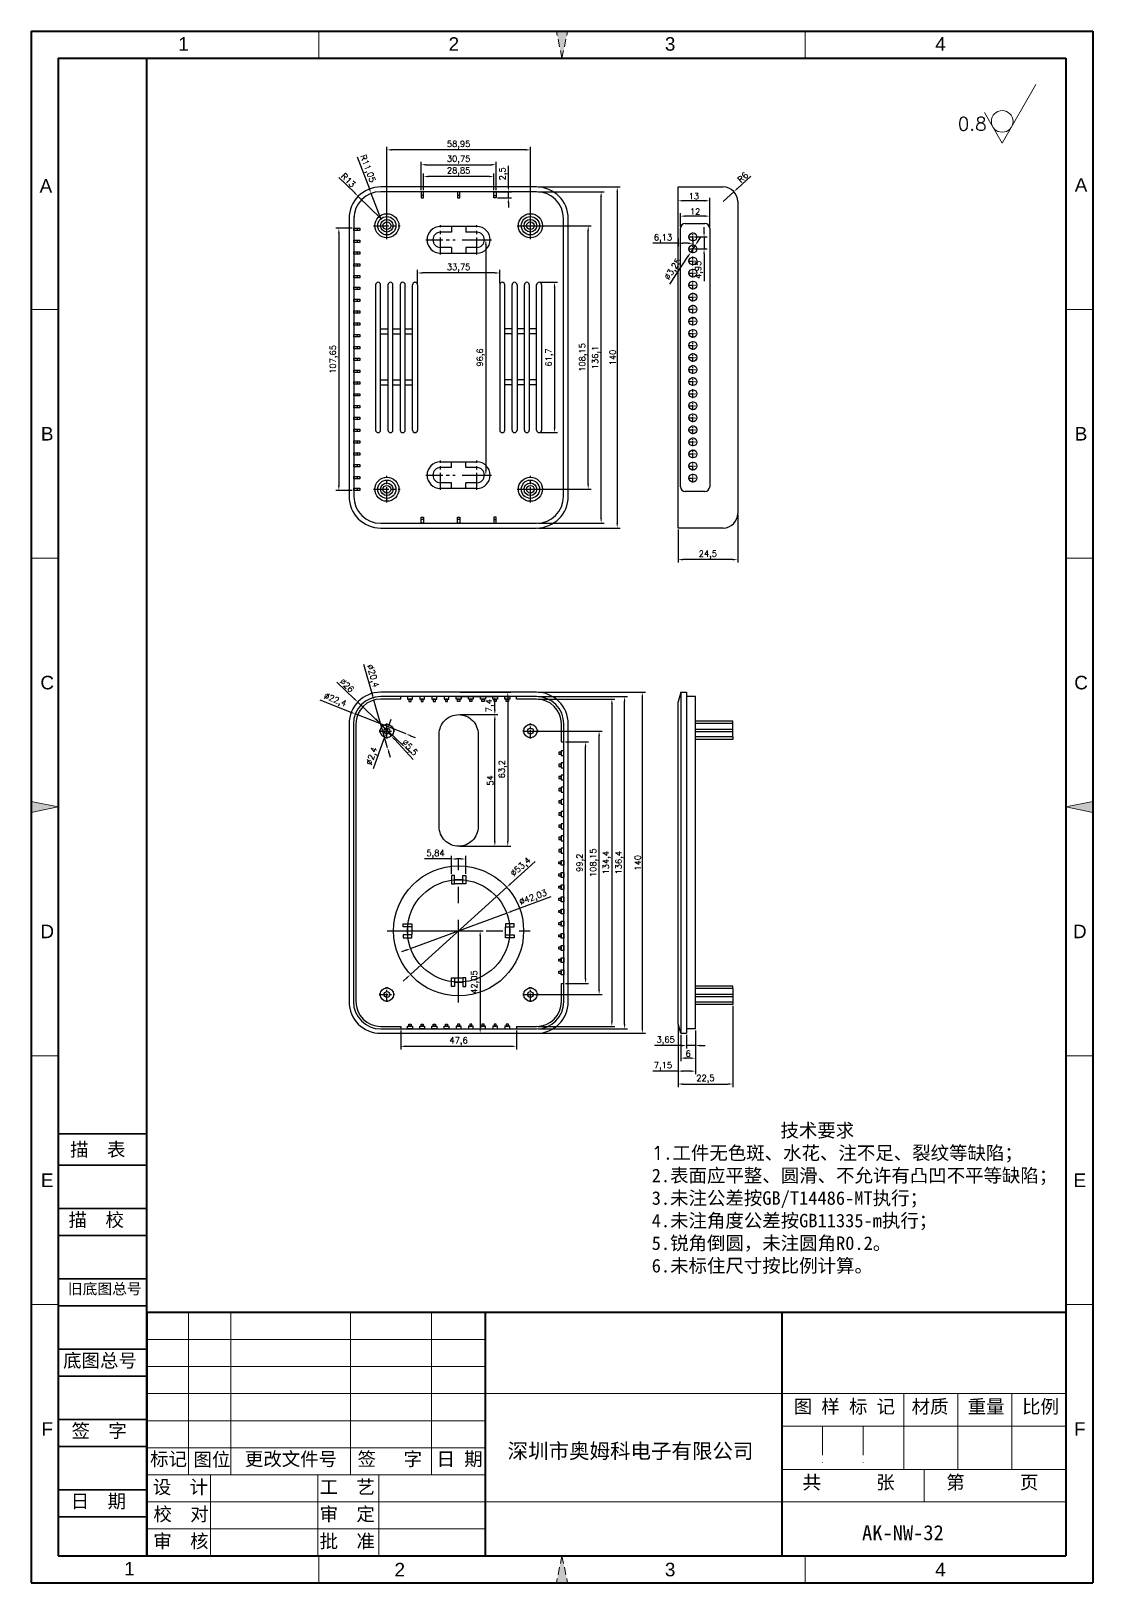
# Model space of a CAD drawing. Header units: millimetres. Extents: x 47132 to 47568, y -471 to 166.
import ezdxf
from ezdxf.enums import TextEntityAlignment as Align

# ---------------------------------------------------------------- set-up
doc = ezdxf.new("R2010")
doc.units = ezdxf.units.MM
for name, pattern in [('ACAD_ISO10W100', [18, 12, -3, 0, -3]), ('CENTER', [50.8, 31.75, -6.35, 6.35, -6.35]), ('HIDDEN2', [4.7625, 3.175, -1.5875])]:
    doc.linetypes.add(name, pattern=pattern)
for name, color, linetype, lineweight in [('dim', 82, 'Continuous', 9), ('图层1', 7, 'ACAD_ISO10W100', 15), ('图层2', 7, 'Continuous', 30), ('图层3', 7, 'Continuous', 15), ('图层4', 7, 'Continuous', 40), ('图层5', 7, 'HIDDEN2', 15), ('细实线', 3, 'Continuous', 18)]:
    doc.layers.add(name, color=color, linetype=linetype, lineweight=lineweight)
doc.layers.add('尺寸线', color=7, linetype='Continuous')
doc.styles.get("Standard").update_dxf_attribs({"font": 'txt', "bigfont": 'gbcbig.shx'})
doc.styles.add('样式 3', font='arial.ttf', dxfattribs={"height": 3.8})
doc.dimstyles.new('ISO-25', dxfattribs={"dimtxt": 2.5, "dimasz": 2.5, "dimexe": 1.25, "dimexo": 0.625, "dimtad": 1, "dimtxsty": 'Standard', "dimcen": 2.5, "dimadec": 0, "dimazin": 0, "dimtfac": 1, "dimtmove": 0, "dimatfit": 3, "dimfxl": 0, "dimarcsym": 0})

msp = doc.modelspace()

# ---------------------------------------------------------------- texts
at = {"layer": '图层1', "color": 0, "style": '样式 3'}
for s, p in [('B', (47138.214, 0.441)), ('B', (47562.75, 0.441)), ('C', (47138.214, -101.693)), ('C', (47562.75, -101.693)), ('D', (47138.214, -203.828)), ('D', (47562.23, -203.828)), ('E', (47138.214, -305.962)), ('E', (47562.23, -305.962)), ('F', (47138.214, -408.097)), ('F', (47562.23, -408.097))]:
    msp.add_text(s, height=5.551, dxfattribs=at).set_placement(p, align=Align.MIDDLE)
at = {"layer": '图层1', "color": 0, "attachment_point": 1}
for s, insert, char_height, width in [('{\\fSimSun|b0|i0|c134|p2;图 样 标 记}', (47444.741, -396.073), 5.55079, 68.86605), ('{\\fSimSun|b0|i0|c134|p2;材质 }', (47493.154, -396.096), 5.55079, 46.2943), ('{\\fSimSun|b0|i0|c134|p2;深圳市奥姆科电子有限公司}', (47327.263, -414.008), 6.16755, 116.53778), ('{\\fSimSun|b0|i0|c134|p2;标记}', (47180.474, -417.599), 5.55079, 15.54223), ('{\\fSimSun|b0|i0|c134|p2;图位}', (47198.3, -417.823), 5.55079, 15.54223), ('{\\fSimSun|b0|i0|c134|p2;更改文件号}', (47219.375, -417.599), 5.55079, 46.2943), ('{\\fSimSun|b0|i0|c134|p2;审  核}', (47181.78, -451.323), 5.55079, 45.01317), ('{\\fSimSun|b0|i0|c134|p2;批  准}', (47250.07, -451.323), 5.55079, 46.2943), ('{\\fSimSun|b0|i0|c134|p2;AK-NW-32}', (47472.811, -447.545), 6.16755, 116.53778)]:
    msp.add_mtext(s, dxfattribs=dict(at, insert=insert, char_height=char_height, width=width))
at = {"layer": '图层2', "color": 0, "attachment_point": 1}
for s, insert, char_height, width in [('{\\fSimSun|b0|i0|c134|p2;描\\fSimSun|b0|i0|c0|p2;  \\fSimSun|b0|i0|c134|p2;表}', (47147.634, -290.596), 5.55073, 62.19971), ('{\\fSimSun|b0|i0|c134|p2;描\\fSimSun|b0|i0|c0|p2;  \\fSimSun|b0|i0|c134|p2;校}', (47147.002, -319.46), 5.55073, 62.19971), ('{\\fSimSun|b0|i0|c134|p2;旧底图总号}', (47146.689, -348.323), 4.44064, 62.19971), ('{\\fSimSun|b0|i0|c134|p2;底图总号}', (47144.764, -377.187), 5.55073, 62.19971), ('{\\fSimSun|b0|i0|c134|p2;重量 }', (47516.202, -396.096), 5.55079, 46.2943), ('{\\fSimSun|b0|i0|c134|p2;比例 }', (47538.534, -396.096), 5.55079, 46.2943), ('{\\fSimSun|b0|i0|c134|p2;签\\fSimSun|b0|i0|c0|p2;  \\fSimSun|b0|i0|c134|p2;字}', (47148.202, -406.051), 5.55073, 62.19971), ('{\\fSimSun|b0|i0|c134|p2;签   字}', (47265.662, -417.599), 5.55079, 46.2943), ('{\\fSimSun|b0|i0|c134|p2;日 期}', (47298.087, -417.599), 5.55079, 46.2943), ('{\\fSimSun|b0|i0|c134|p2;共      张}', (47448.4, -427.158), 5.55079, 61.41441), ('{\\fSimSun|b0|i0|c134|p2;第      页}', (47507.421, -427.158), 5.55079, 57.00467), ('{\\fSimSun|b0|i0|c134|p2;设  计}', (47181.565, -429.12), 5.55079, 43.02754), ('{\\fSimSun|b0|i0|c134|p2;工  艺}', (47250.07, -429.12), 5.55079, 46.2943), ('{\\fSimSun|b0|i0|c134|p2;日\\fSimSun|b0|i0|c0|p2;  \\fSimSun|b0|i0|c134|p2;期}', (47147.886, -434.915), 5.55073, 62.19971), ('{\\fSimSun|b0|i0|c134|p2;校  对}', (47181.832, -440.221), 5.55079, 40.24726), ('{\\fSimSun|b0|i0|c134|p2;审  定}', (47250.07, -440.221), 5.55079, 46.2943)]:
    msp.add_mtext(s, dxfattribs=dict(at, insert=insert, char_height=char_height, width=width))
at = {"layer": '图层3', "color": 0, "insert": (47386.443, -282.728), "char_height": 5.55079, "width": 262.90973, "attachment_point": 1}
msp.add_mtext('{\\fSimSun|b0|i0|c134|p54;              技术要求\\P}1{\\fSimSun|b0|i0|c134|p54;.工件无色斑、水花、注不足、裂纹等缺陷；\\P2.表面应平整、圆滑、不允许有凸凹不平等缺陷；\\P3.未注公差按GB/T14486-MT执行；\\P4.未注角度公差按GB11335-m执行；\\P5.锐角倒圆，未注圆角R0.2。}\\P{\\fSimSun|b0|i0|c134|p2;6.未标住尺寸按比例计算。}', dxfattribs=at)
at = {"layer": '图层5', "color": 0, "style": '样式 3'}
for s, p in [('1', (47194.184, 160.462)), ('2', (47305.2, 160.462)), ('3', (47394.013, 160.462)), ('4', (47505.029, 160.462)), ('A', (47137.674, 102.172)), ('A', (47562.75, 102.576)), ('1', (47171.981, -465.424)), ('2', (47282.997, -465.755)), ('3', (47394.013, -465.755)), ('4', (47505.029, -465.755))]:
    msp.add_text(s, height=5.551, dxfattribs=at).set_placement(p, align=Align.MIDDLE)
at = {"layer": '细实线', "color": 0, "insert": (47512.109, 130.438), "char_height": 5.5508, "width": 20.72361, "attachment_point": 1}
msp.add_mtext('0.8', dxfattribs=at)

# ---------------------------------------------------------------- blocks, each defined once
blk = doc.blocks.new('*D3759')
at = {"layer": 'Defpoints', "color": 0, "transparency": 16777216}
for p in [(47398.25, 89.77), (47398.25, 84.8), (47410.25, 84.8)]:
    blk.add_point(p, dxfattribs=at)
at = {"layer": 'dim', "color": 0, "lineweight": -2, "transparency": 16777216}
for p, q in [((47398.25, 85.42), (47398.25, 91.02)), ((47408.25, 89.77), (47400.25, 89.77)), ((47410.25, 85.42), (47410.25, 91.02))]:
    blk.add_line(p, q, dxfattribs=at)
at = {"layer": 'dim', "color": 0, "transparency": 16777216}
for points in [[(47400.25, 90.11), (47400.25, 89.44), (47398.25, 89.77)], [(47408.25, 90.11), (47408.25, 89.44), (47410.25, 89.77)]]:
    blk.add_solid(points, dxfattribs=at)
at = {"layer": 'dim', "color": 0, "transparency": 16777216, "insert": (47404.25, 91.65), "char_height": 2.5, "attachment_point": 5}
blk.add_mtext('12', dxfattribs=at)
blk = doc.blocks.new('*D3758')
at = {"layer": 'Defpoints', "color": 0, "transparency": 16777216}
for p in [(47397.25, 96.08), (47397.25, 84.8), (47410.25, 84.8)]:
    blk.add_point(p, dxfattribs=at)
at = {"layer": 'dim', "color": 0, "lineweight": -2, "transparency": 16777216}
for p, q in [((47397.25, 85.42), (47397.25, 97.33)), ((47408.25, 96.08), (47399.25, 96.08)), ((47410.25, 85.42), (47410.25, 97.33))]:
    blk.add_line(p, q, dxfattribs=at)
at = {"layer": 'dim', "color": 0, "transparency": 16777216}
for points in [[(47399.25, 96.41), (47399.25, 95.75), (47397.25, 96.08)], [(47408.25, 96.41), (47408.25, 95.75), (47410.25, 96.08)]]:
    blk.add_solid(points, dxfattribs=at)
at = {"layer": 'dim', "color": 0, "transparency": 16777216, "insert": (47403.75, 97.95), "char_height": 2.5, "attachment_point": 5}
blk.add_mtext('13', dxfattribs=at)
blk = doc.blocks.new('*D3760')
at = {"layer": 'Defpoints', "color": 0, "transparency": 16777216}
for p in [(47397.25, 81.25), (47397.25, 78.62), (47403.37, 81.25)]:
    blk.add_point(p, dxfattribs=at)
at = {"layer": 'dim', "color": 0, "lineweight": -2, "transparency": 16777216}
for p, q in [((47397.25, 78.62), (47386.92, 78.62)), ((47397.25, 80.62), (47397.25, 77.37)), ((47401.37, 78.62), (47399.25, 78.62)), ((47403.37, 80.62), (47403.37, 77.37))]:
    blk.add_line(p, q, dxfattribs=at)
at = {"layer": 'dim', "color": 0, "transparency": 16777216}
for points in [[(47399.25, 78.95), (47399.25, 78.28), (47397.25, 78.62)], [(47401.37, 78.95), (47401.37, 78.28), (47403.37, 78.62)]]:
    blk.add_solid(points, dxfattribs=at)
at = {"layer": 'dim', "color": 0, "transparency": 16777216, "insert": (47391.08, 80.7), "char_height": 2.5, "attachment_point": 5}
blk.add_mtext('6,13', dxfattribs=at)
blk = doc.blocks.new('*D3761')
at = {"layer": 'Defpoints', "color": 0, "transparency": 16777216}
for p in [(47403.37, 81.25), (47403.37, 76.3), (47407.94, 76.3)]:
    blk.add_point(p, dxfattribs=at)
at = {"layer": 'dim', "color": 0, "lineweight": -2, "transparency": 16777216}
for p, q in [((47407.94, 83.25), (47407.94, 85.25)), ((47404, 81.25), (47409.19, 81.25)), ((47407.94, 81.25), (47407.94, 76.3)), ((47404, 76.3), (47409.19, 76.3)), ((47407.94, 74.3), (47407.94, 63.13))]:
    blk.add_line(p, q, dxfattribs=at)
at = {"layer": 'dim', "color": 0, "transparency": 16777216}
for points in [[(47407.61, 83.25), (47408.27, 83.25), (47407.94, 81.25)], [(47407.61, 74.3), (47408.27, 74.3), (47407.94, 76.3)]]:
    blk.add_solid(points, dxfattribs=at)
at = {"layer": 'dim', "color": 0, "transparency": 16777216, "insert": (47405.86, 67.71), "char_height": 2.5, "attachment_point": 5, "rotation": 90}
blk.add_mtext('4,95', dxfattribs=at)
blk = doc.blocks.new('*D3762')
at = {"layer": 'Defpoints', "color": 0, "transparency": 16777216}
for p in [(47404.27, 77.66), (47402.48, 74.94)]:
    blk.add_point(p, dxfattribs=at)
at = {"layer": 'dim', "color": 0, "lineweight": -2, "transparency": 16777216}
for p, q in [((47404.27, 77.66), (47402.48, 74.94)), ((47405.36, 79.33), (47406.46, 81)), ((47393.89, 61.84), (47401.39, 73.27))]:
    blk.add_line(p, q, dxfattribs=at)
at = {"layer": 'dim', "color": 0, "transparency": 16777216}
for points in [[(47405.08, 79.51), (47405.64, 79.15), (47404.27, 77.66)], [(47401.11, 73.45), (47401.67, 73.08), (47402.48, 74.94)]]:
    blk.add_solid(points, dxfattribs=at)
at = {"layer": 'dim', "color": 0, "transparency": 16777216, "insert": (47395.35, 67.86), "char_height": 2.5, "attachment_point": 5, "rotation": 56.74808}
blk.add_mtext('∅3,25', dxfattribs=at)
blk = doc.blocks.new('*D3763')
at = {"layer": 'Defpoints', "color": 0, "transparency": 16777216}
for p in [(47415.75, 95.75), (47420.18, 99.79)]:
    blk.add_point(p, dxfattribs=at)
at = {"layer": 'dim', "color": 0, "lineweight": -2, "transparency": 16777216}
for p, q in [((47427.14, 106.14), (47421.66, 101.14)), ((47415.75, 95.75), (47420.18, 99.79))]:
    blk.add_line(p, q, dxfattribs=at)
at = {"layer": 'dim', "color": 0, "transparency": 16777216}
blk.add_solid([(47421.43, 101.39), (47421.88, 100.9), (47420.18, 99.79)], dxfattribs=at)
at = {"layer": 'dim', "color": 0, "transparency": 16777216, "insert": (47423.87, 105.7), "char_height": 2.5, "attachment_point": 5, "rotation": 42.39365}
blk.add_mtext('R6', dxfattribs=at)
blk = doc.blocks.new('*D3764')
at = {"layer": 'Defpoints', "color": 0, "transparency": 16777216}
for p in [(47421.75, -32.25), (47397.25, -38.25), (47397.25, -51.22)]:
    blk.add_point(p, dxfattribs=at)
at = {"layer": 'dim', "color": 0, "lineweight": -2, "transparency": 16777216}
for p, q in [((47421.75, -32.88), (47421.75, -52.47)), ((47397.25, -38.88), (47397.25, -52.47)), ((47419.75, -51.22), (47399.25, -51.22))]:
    blk.add_line(p, q, dxfattribs=at)
at = {"layer": 'dim', "color": 0, "transparency": 16777216}
for points in [[(47399.25, -50.89), (47399.25, -51.56), (47397.25, -51.22)], [(47419.75, -50.89), (47419.75, -51.56), (47421.75, -51.22)]]:
    blk.add_solid(points, dxfattribs=at)
at = {"layer": 'dim', "color": 0, "transparency": 16777216, "insert": (47409.5, -49.14), "char_height": 2.5, "attachment_point": 5}
blk.add_mtext('24,5', dxfattribs=at)
blk = doc.blocks.new('*D3765')
at = {"layer": 'Defpoints', "color": 0, "transparency": 16777216}
for p in [(47336.64, 85.82), (47360.37, 85.82), (47336.64, -22.33)]:
    blk.add_point(p, dxfattribs=at)
at = {"layer": 'dim', "color": 0, "lineweight": -2, "transparency": 16777216}
for p, q in [((47337.26, 85.82), (47361.62, 85.82)), ((47360.37, -20.33), (47360.37, 83.82)), ((47337.26, -22.33), (47361.62, -22.33))]:
    blk.add_line(p, q, dxfattribs=at)
at = {"layer": 'dim', "color": 0, "transparency": 16777216}
for points in [[(47360.03, 83.82), (47360.7, 83.82), (47360.37, 85.82)], [(47360.03, -20.33), (47360.7, -20.33), (47360.37, -22.33)]]:
    blk.add_solid(points, dxfattribs=at)
at = {"layer": 'dim', "color": 0, "transparency": 16777216, "insert": (47358.28, 31.75), "char_height": 2.5, "attachment_point": 5, "rotation": 90}
blk.add_mtext('108,15', dxfattribs=at)
blk = doc.blocks.new('*D3766')
at = {"layer": 'Defpoints', "color": 0, "transparency": 16777216}
for p in [(47340.19, 62.6), (47340.24, 0.9), (47346.55, 0.9)]:
    blk.add_point(p, dxfattribs=at)
at = {"layer": 'dim', "color": 0, "lineweight": -2, "transparency": 16777216}
for p, q in [((47340.81, 62.6), (47347.8, 62.6)), ((47346.55, 60.6), (47346.55, 2.9)), ((47340.87, 0.9), (47347.8, 0.9))]:
    blk.add_line(p, q, dxfattribs=at)
at = {"layer": 'dim', "color": 0, "transparency": 16777216}
for points in [[(47346.22, 60.6), (47346.88, 60.6), (47346.55, 62.6)], [(47346.22, 2.9), (47346.88, 2.9), (47346.55, 0.9)]]:
    blk.add_solid(points, dxfattribs=at)
at = {"layer": 'dim', "color": 0, "transparency": 16777216, "insert": (47344.47, 31.75), "char_height": 2.5, "attachment_point": 5, "rotation": 90}
blk.add_mtext('61,7', dxfattribs=at)
blk = doc.blocks.new('*D3767')
at = {"layer": 'Defpoints', "color": 0, "transparency": 16777216}
for p in [(47339.16, 99.8), (47365.68, 99.8), (47339.16, -36.3)]:
    blk.add_point(p, dxfattribs=at)
at = {"layer": 'dim', "color": 0, "lineweight": -2, "transparency": 16777216}
for p, q in [((47339.79, 99.8), (47366.93, 99.8)), ((47365.68, -34.3), (47365.68, 97.8)), ((47339.79, -36.3), (47366.93, -36.3))]:
    blk.add_line(p, q, dxfattribs=at)
at = {"layer": 'dim', "color": 0, "transparency": 16777216}
for points in [[(47365.34, 97.8), (47366.01, 97.8), (47365.68, 99.8)], [(47365.34, -34.3), (47366.01, -34.3), (47365.68, -36.3)]]:
    blk.add_solid(points, dxfattribs=at)
at = {"layer": 'dim', "color": 0, "transparency": 16777216, "insert": (47363.59, 31.75), "char_height": 2.5, "attachment_point": 5, "rotation": 90}
blk.add_mtext('136,1', dxfattribs=at)
blk = doc.blocks.new('*D3768')
at = {"layer": 'Defpoints', "color": 0, "transparency": 16777216}
for p in [(47339.16, 101.75), (47339.16, -38.25), (47372.28, -38.25)]:
    blk.add_point(p, dxfattribs=at)
at = {"layer": 'dim', "color": 0, "lineweight": -2, "transparency": 16777216}
for p, q in [((47339.79, 101.75), (47373.53, 101.75)), ((47372.28, 99.75), (47372.28, -36.25)), ((47339.79, -38.25), (47373.53, -38.25))]:
    blk.add_line(p, q, dxfattribs=at)
at = {"layer": 'dim', "color": 0, "transparency": 16777216}
for points in [[(47371.95, 99.75), (47372.62, 99.75), (47372.28, 101.75)], [(47371.95, -36.25), (47372.62, -36.25), (47372.28, -38.25)]]:
    blk.add_solid(points, dxfattribs=at)
at = {"layer": 'dim', "color": 0, "transparency": 16777216, "insert": (47370.41, 31.75), "char_height": 2.5, "attachment_point": 5, "rotation": 90}
blk.add_mtext('140', dxfattribs=at)
blk = doc.blocks.new('*D3769')
at = {"layer": 'Defpoints', "color": 0, "transparency": 16777216}
for p in [(47292.74, 106.03), (47292.74, 99.8), (47321.59, 99.8)]:
    blk.add_point(p, dxfattribs=at)
at = {"layer": 'dim', "color": 0, "lineweight": -2, "transparency": 16777216}
for p, q in [((47292.74, 100.42), (47292.74, 107.28)), ((47319.59, 106.03), (47294.74, 106.03)), ((47321.59, 100.42), (47321.59, 107.28))]:
    blk.add_line(p, q, dxfattribs=at)
at = {"layer": 'dim', "color": 0, "transparency": 16777216}
for points in [[(47294.74, 106.37), (47294.74, 105.7), (47292.74, 106.03)], [(47319.59, 106.37), (47319.59, 105.7), (47321.59, 106.03)]]:
    blk.add_solid(points, dxfattribs=at)
at = {"layer": 'dim', "color": 0, "transparency": 16777216, "insert": (47307.16, 108.12), "char_height": 2.5, "attachment_point": 5}
blk.add_mtext('28,85', dxfattribs=at)
blk = doc.blocks.new('*D3770')
at = {"layer": 'Defpoints', "color": 0, "transparency": 16777216}
for p in [(47322.54, 110.87), (47291.79, 99.8), (47322.54, 99.8)]:
    blk.add_point(p, dxfattribs=at)
at = {"layer": 'dim', "color": 0, "lineweight": -2, "transparency": 16777216}
for p, q in [((47291.79, 100.42), (47291.79, 112.12)), ((47293.79, 110.87), (47320.54, 110.87)), ((47322.54, 100.42), (47322.54, 112.12))]:
    blk.add_line(p, q, dxfattribs=at)
at = {"layer": 'dim', "color": 0, "transparency": 16777216}
for points in [[(47293.79, 111.2), (47293.79, 110.53), (47291.79, 110.87)], [(47320.54, 111.2), (47320.54, 110.53), (47322.54, 110.87)]]:
    blk.add_solid(points, dxfattribs=at)
at = {"layer": 'dim', "color": 0, "transparency": 16777216, "insert": (47307.16, 112.95), "char_height": 2.5, "attachment_point": 5}
blk.add_mtext('30,75', dxfattribs=at)
blk = doc.blocks.new('*D3771')
at = {"layer": 'Defpoints', "color": 0, "transparency": 16777216}
for p in [(47322.54, 99.8), (47322.54, 97.3), (47327.59, 99.8)]:
    blk.add_point(p, dxfattribs=at)
at = {"layer": 'dim', "color": 0, "lineweight": -2, "transparency": 16777216}
for p, q in [((47327.59, 101.8), (47327.59, 110.46)), ((47323.16, 99.8), (47328.84, 99.8)), ((47323.16, 97.3), (47328.84, 97.3)), ((47327.59, 97.3), (47327.59, 99.8)), ((47327.59, 95.3), (47327.59, 93.3))]:
    blk.add_line(p, q, dxfattribs=at)
at = {"layer": 'dim', "color": 0, "transparency": 16777216}
for points in [[(47327.26, 101.8), (47327.92, 101.8), (47327.59, 99.8)], [(47327.26, 95.3), (47327.92, 95.3), (47327.59, 97.3)]]:
    blk.add_solid(points, dxfattribs=at)
at = {"layer": 'dim', "color": 0, "transparency": 16777216, "insert": (47325.51, 107.13), "char_height": 2.5, "attachment_point": 5, "rotation": 90}
blk.add_mtext('2,5', dxfattribs=at)
blk = doc.blocks.new('*D3772')
at = {"layer": 'Defpoints', "color": 0, "transparency": 16777216}
for p in [(47277.69, 116.97), (47277.69, 85.82), (47336.64, 85.82)]:
    blk.add_point(p, dxfattribs=at)
at = {"layer": 'dim', "color": 0, "lineweight": -2, "transparency": 16777216}
for p, q in [((47277.69, 86.45), (47277.69, 118.22)), ((47334.64, 116.97), (47279.69, 116.97)), ((47336.64, 86.45), (47336.64, 118.22))]:
    blk.add_line(p, q, dxfattribs=at)
at = {"layer": 'dim', "color": 0, "transparency": 16777216}
for points in [[(47279.69, 117.31), (47279.69, 116.64), (47277.69, 116.97)], [(47334.64, 117.31), (47334.64, 116.64), (47336.64, 116.97)]]:
    blk.add_solid(points, dxfattribs=at)
at = {"layer": 'dim', "color": 0, "transparency": 16777216, "insert": (47307.16, 119.06), "char_height": 2.5, "attachment_point": 5}
blk.add_mtext('58,95', dxfattribs=at)
blk = doc.blocks.new('*D3773')
at = {"layer": 'Defpoints', "color": 0, "transparency": 16777216}
for p in [(47265.91, 97.87), (47275.16, 88.75)]:
    blk.add_point(p, dxfattribs=at)
at = {"layer": 'dim', "color": 0, "lineweight": -2, "transparency": 16777216}
for p, q in [((47258.01, 105.65), (47264.48, 99.28)), ((47275.16, 88.75), (47265.91, 97.87))]:
    blk.add_line(p, q, dxfattribs=at)
at = {"layer": 'dim', "color": 0, "transparency": 16777216}
blk.add_solid([(47264.72, 99.51), (47264.25, 99.04), (47265.91, 97.87)], dxfattribs=at)
at = {"layer": 'dim', "color": 0, "transparency": 16777216, "insert": (47261.85, 104.5), "char_height": 2.5, "attachment_point": 5, "rotation": 315.41361}
blk.add_mtext('R13', dxfattribs=at)
blk = doc.blocks.new('*D3774')
at = {"layer": 'Defpoints', "color": 0, "transparency": 16777216}
for p in [(47271.23, 99.07), (47275.16, 88.75)]:
    blk.add_point(p, dxfattribs=at)
at = {"layer": 'dim', "color": 0, "lineweight": -2, "transparency": 16777216}
for p, q in [((47265.5, 114.1), (47270.51, 100.94)), ((47275.16, 88.75), (47271.23, 99.07))]:
    blk.add_line(p, q, dxfattribs=at)
at = {"layer": 'dim', "color": 0, "transparency": 16777216}
blk.add_solid([(47270.83, 101.06), (47270.2, 100.82), (47271.23, 99.07)], dxfattribs=at)
at = {"layer": 'dim', "color": 0, "transparency": 16777216, "insert": (47269.6, 109.2), "char_height": 2.5, "attachment_point": 5, "rotation": 290.87459}
blk.add_mtext('R11,05', dxfattribs=at)
blk = doc.blocks.new('*D3775')
at = {"layer": 'Defpoints', "color": 0, "transparency": 16777216}
for p in [(47264.11, 84.8), (47257.97, -22.85), (47264.11, -22.85)]:
    blk.add_point(p, dxfattribs=at)
at = {"layer": 'dim', "color": 0, "lineweight": -2, "transparency": 16777216}
for p, q in [((47263.49, 84.8), (47256.72, 84.8)), ((47257.97, 82.8), (47257.97, -20.85)), ((47263.49, -22.85), (47256.72, -22.85))]:
    blk.add_line(p, q, dxfattribs=at)
at = {"layer": 'dim', "color": 0, "transparency": 16777216}
for points in [[(47257.63, 82.8), (47258.3, 82.8), (47257.97, 84.8)], [(47257.63, -20.85), (47258.3, -20.85), (47257.97, -22.85)]]:
    blk.add_solid(points, dxfattribs=at)
at = {"layer": 'dim', "color": 0, "transparency": 16777216, "insert": (47255.88, 30.97), "char_height": 2.5, "attachment_point": 5, "rotation": 90}
blk.add_mtext('107,65', dxfattribs=at)
blk = doc.blocks.new('*D3776')
at = {"layer": 'Defpoints', "color": 0, "transparency": 16777216}
for p in [(47314.64, 80.05), (47314.64, -16.55), (47318.34, -16.55)]:
    blk.add_point(p, dxfattribs=at)
at = {"layer": 'dim', "color": 0, "lineweight": -2, "transparency": 16777216}
for p, q in [((47315.26, 80.05), (47319.59, 80.05)), ((47318.34, 78.05), (47318.34, -14.55)), ((47315.26, -16.55), (47319.59, -16.55))]:
    blk.add_line(p, q, dxfattribs=at)
at = {"layer": 'dim', "color": 0, "transparency": 16777216}
for points in [[(47318.01, 78.05), (47318.67, 78.05), (47318.34, 80.05)], [(47318.01, -14.55), (47318.67, -14.55), (47318.34, -16.55)]]:
    blk.add_solid(points, dxfattribs=at)
at = {"layer": 'dim', "color": 0, "transparency": 16777216, "insert": (47316.26, 31.75), "char_height": 2.5, "attachment_point": 5, "rotation": 90}
blk.add_mtext('96,6', dxfattribs=at)
blk = doc.blocks.new('*D3777')
at = {"layer": 'Defpoints', "color": 0, "transparency": 16777216}
for p in [(47290.29, 66.44), (47290.29, 61.6), (47324.04, 61.6)]:
    blk.add_point(p, dxfattribs=at)
at = {"layer": 'dim', "color": 0, "lineweight": -2, "transparency": 16777216}
for p, q in [((47290.29, 62.22), (47290.29, 67.69)), ((47322.04, 66.44), (47292.29, 66.44)), ((47324.04, 62.22), (47324.04, 67.69))]:
    blk.add_line(p, q, dxfattribs=at)
at = {"layer": 'dim', "color": 0, "transparency": 16777216}
for points in [[(47292.29, 66.77), (47292.29, 66.11), (47290.29, 66.44)], [(47322.04, 66.77), (47322.04, 66.11), (47324.04, 66.44)]]:
    blk.add_solid(points, dxfattribs=at)
at = {"layer": 'dim', "color": 0, "transparency": 16777216, "insert": (47307.16, 68.52), "char_height": 2.5, "attachment_point": 5}
blk.add_mtext('33,75', dxfattribs=at)
blk = doc.blocks.new('*D3778')
at = {"layer": 'Defpoints', "color": 0, "transparency": 16777216}
for p in [(47336.64, -121.58), (47364.85, -121.58), (47336.64, -229.73)]:
    blk.add_point(p, dxfattribs=at)
at = {"layer": 'dim', "color": 0, "lineweight": -2, "transparency": 16777216}
for p, q in [((47337.26, -121.58), (47366.1, -121.58)), ((47364.85, -227.73), (47364.85, -123.58)), ((47337.26, -229.73), (47366.1, -229.73))]:
    blk.add_line(p, q, dxfattribs=at)
at = {"layer": 'dim', "color": 0, "transparency": 16777216}
for points in [[(47364.51, -123.58), (47365.18, -123.58), (47364.85, -121.58)], [(47364.51, -227.73), (47365.18, -227.73), (47364.85, -229.73)]]:
    blk.add_solid(points, dxfattribs=at)
at = {"layer": 'dim', "color": 0, "transparency": 16777216, "insert": (47362.76, -175.66), "char_height": 2.5, "attachment_point": 5, "rotation": 90}
blk.add_mtext('108,15', dxfattribs=at)
blk = doc.blocks.new('*D3779')
at = {"layer": 'Defpoints', "color": 0, "transparency": 16777216}
for p in [(47307.16, -203.61), (47307.16, -245.66), (47315.99, -245.66)]:
    blk.add_point(p, dxfattribs=at)
at = {"layer": 'dim', "color": 0, "lineweight": -2, "transparency": 16777216}
for p, q in [((47307.79, -203.61), (47317.24, -203.61)), ((47315.99, -205.61), (47315.99, -243.66)), ((47307.79, -245.66), (47317.24, -245.66))]:
    blk.add_line(p, q, dxfattribs=at)
at = {"layer": 'dim', "color": 0, "transparency": 16777216}
for points in [[(47315.66, -205.61), (47316.33, -205.61), (47315.99, -203.61)], [(47315.66, -243.66), (47316.33, -243.66), (47315.99, -245.66)]]:
    blk.add_solid(points, dxfattribs=at)
at = {"layer": 'dim', "color": 0, "transparency": 16777216, "insert": (47313.91, -224.63), "char_height": 2.5, "attachment_point": 5, "rotation": 90}
blk.add_mtext('42,05', dxfattribs=at)
blk = doc.blocks.new('*D3780')
at = {"layer": 'Defpoints', "color": 0, "transparency": 16777216}
for p in [(47326.95, -185.67), (47287.38, -221.54)]:
    blk.add_point(p, dxfattribs=at)
at = {"layer": 'dim', "color": 0, "lineweight": -2, "transparency": 16777216}
for p, q in [((47338.55, -175.15), (47328.43, -184.33)), ((47287.38, -221.54), (47326.95, -185.67)), ((47285.9, -222.88), (47284.42, -224.22))]:
    blk.add_line(p, q, dxfattribs=at)
at = {"layer": 'dim', "color": 0, "transparency": 16777216}
for points in [[(47328.2, -184.08), (47328.65, -184.58), (47326.95, -185.67)], [(47285.68, -222.63), (47286.12, -223.13), (47287.38, -221.54)]]:
    blk.add_solid(points, dxfattribs=at)
at = {"layer": 'dim', "color": 0, "transparency": 16777216, "insert": (47332.83, -177.53), "char_height": 2.5, "attachment_point": 5, "rotation": 42.19195}
blk.add_mtext('∅53,4', dxfattribs=at)
blk = doc.blocks.new('*D3781')
at = {"layer": 'Defpoints', "color": 0, "transparency": 16777216}
for p in [(47326.88, -196.35), (47287.45, -210.86)]:
    blk.add_point(p, dxfattribs=at)
at = {"layer": 'dim', "color": 0, "lineweight": -2, "transparency": 16777216}
for p, q in [((47345, -189.68), (47328.76, -195.65)), ((47287.45, -210.86), (47326.88, -196.35)), ((47285.57, -211.56), (47283.69, -212.25))]:
    blk.add_line(p, q, dxfattribs=at)
at = {"layer": 'dim', "color": 0, "transparency": 16777216}
for points in [[(47328.65, -195.34), (47328.88, -195.97), (47326.88, -196.35)], [(47285.45, -211.24), (47285.68, -211.87), (47287.45, -210.86)]]:
    blk.add_solid(points, dxfattribs=at)
at = {"layer": 'dim', "color": 0, "transparency": 16777216, "insert": (47337.83, -190.1), "char_height": 2.5, "attachment_point": 5, "rotation": 20.21122}
blk.add_mtext('∅42,03', dxfattribs=at)
blk = doc.blocks.new('*D3782')
at = {"layer": 'Defpoints', "color": 0, "transparency": 16777216}
for p in [(47304.24, -174.1), (47304.24, -180.84), (47310.09, -180.84)]:
    blk.add_point(p, dxfattribs=at)
at = {"layer": 'dim', "color": 0, "lineweight": -2, "transparency": 16777216}
for p, q in [((47304.24, -174.1), (47293.08, -174.1)), ((47304.24, -180.21), (47304.24, -172.85)), ((47308.09, -174.1), (47306.24, -174.1)), ((47310.09, -180.21), (47310.09, -172.85))]:
    blk.add_line(p, q, dxfattribs=at)
at = {"layer": 'dim', "color": 0, "transparency": 16777216}
for points in [[(47306.24, -173.77), (47306.24, -174.43), (47304.24, -174.1)], [(47308.09, -173.77), (47308.09, -174.43), (47310.09, -174.1)]]:
    blk.add_solid(points, dxfattribs=at)
at = {"layer": 'dim', "color": 0, "transparency": 16777216, "insert": (47297.66, -172.02), "char_height": 2.5, "attachment_point": 5}
blk.add_mtext('5,84', dxfattribs=at)
blk = doc.blocks.new('*D3783')
at = {"layer": 'Defpoints', "color": 0, "transparency": 16777216}
for p in [(47283.36, -243.86), (47330.96, -243.86), (47330.96, -250.99)]:
    blk.add_point(p, dxfattribs=at)
at = {"layer": 'dim', "color": 0, "lineweight": -2, "transparency": 16777216}
for p, q in [((47283.36, -244.48), (47283.36, -252.24)), ((47330.96, -244.48), (47330.96, -252.24)), ((47285.36, -250.99), (47328.96, -250.99))]:
    blk.add_line(p, q, dxfattribs=at)
at = {"layer": 'dim', "color": 0, "transparency": 16777216}
for points in [[(47285.36, -250.65), (47285.36, -251.32), (47283.36, -250.99)], [(47328.96, -250.65), (47328.96, -251.32), (47330.96, -250.99)]]:
    blk.add_solid(points, dxfattribs=at)
at = {"layer": 'dim', "color": 0, "transparency": 16777216, "insert": (47307.16, -248.9), "char_height": 2.5, "attachment_point": 5}
blk.add_mtext('47,6', dxfattribs=at)
blk = doc.blocks.new('*D3784')
at = {"layer": 'Defpoints', "color": 0, "transparency": 16777216}
for p in [(47350.36, -126.06), (47359.27, -126.06), (47350.36, -225.26)]:
    blk.add_point(p, dxfattribs=at)
at = {"layer": 'dim', "color": 0, "lineweight": -2, "transparency": 16777216}
for p, q in [((47350.99, -126.06), (47360.52, -126.06)), ((47359.27, -223.26), (47359.27, -128.06)), ((47350.99, -225.26), (47360.52, -225.26))]:
    blk.add_line(p, q, dxfattribs=at)
at = {"layer": 'dim', "color": 0, "transparency": 16777216}
for points in [[(47358.94, -128.06), (47359.6, -128.06), (47359.27, -126.06)], [(47358.94, -223.26), (47359.6, -223.26), (47359.27, -225.26)]]:
    blk.add_solid(points, dxfattribs=at)
at = {"layer": 'dim', "color": 0, "transparency": 16777216, "insert": (47357.19, -175.66), "char_height": 2.5, "attachment_point": 5, "rotation": 90}
blk.add_mtext('99,2', dxfattribs=at)
blk = doc.blocks.new('*D3785')
at = {"layer": 'Defpoints', "color": 0, "transparency": 16777216}
for p in [(47339.16, -108.46), (47339.16, -242.86), (47370.09, -242.86)]:
    blk.add_point(p, dxfattribs=at)
at = {"layer": 'dim', "color": 0, "lineweight": -2, "transparency": 16777216}
for p, q in [((47339.79, -108.46), (47371.34, -108.46)), ((47370.09, -110.46), (47370.09, -240.86)), ((47339.79, -242.86), (47371.34, -242.86))]:
    blk.add_line(p, q, dxfattribs=at)
at = {"layer": 'dim', "color": 0, "transparency": 16777216}
for points in [[(47369.75, -110.46), (47370.42, -110.46), (47370.09, -108.46)], [(47369.75, -240.86), (47370.42, -240.86), (47370.09, -242.86)]]:
    blk.add_solid(points, dxfattribs=at)
at = {"layer": 'dim', "color": 0, "transparency": 16777216, "insert": (47368, -175.66), "char_height": 2.5, "attachment_point": 5, "rotation": 90}
blk.add_mtext('134,4', dxfattribs=at)
blk = doc.blocks.new('*D3786')
at = {"layer": 'Defpoints', "color": 0, "transparency": 16777216}
for p in [(47339.16, -107.46), (47375.29, -107.46), (47339.16, -243.86)]:
    blk.add_point(p, dxfattribs=at)
at = {"layer": 'dim', "color": 0, "lineweight": -2, "transparency": 16777216}
for p, q in [((47339.79, -107.46), (47376.54, -107.46)), ((47375.29, -241.86), (47375.29, -109.46)), ((47339.79, -243.86), (47376.54, -243.86))]:
    blk.add_line(p, q, dxfattribs=at)
at = {"layer": 'dim', "color": 0, "transparency": 16777216}
for points in [[(47374.96, -109.46), (47375.63, -109.46), (47375.29, -107.46)], [(47374.96, -241.86), (47375.63, -241.86), (47375.29, -243.86)]]:
    blk.add_solid(points, dxfattribs=at)
at = {"layer": 'dim', "color": 0, "transparency": 16777216, "insert": (47373.21, -175.66), "char_height": 2.5, "attachment_point": 5, "rotation": 90}
blk.add_mtext('136,4', dxfattribs=at)
blk = doc.blocks.new('*D3787')
at = {"layer": 'Defpoints', "color": 0, "transparency": 16777216}
for p in [(47339.16, -105.66), (47339.16, -245.66), (47382.59, -245.66)]:
    blk.add_point(p, dxfattribs=at)
at = {"layer": 'dim', "color": 0, "lineweight": -2, "transparency": 16777216}
for p, q in [((47339.79, -105.66), (47383.84, -105.66)), ((47382.59, -107.66), (47382.59, -243.66)), ((47339.79, -245.66), (47383.84, -245.66))]:
    blk.add_line(p, q, dxfattribs=at)
at = {"layer": 'dim', "color": 0, "transparency": 16777216}
for points in [[(47382.26, -107.66), (47382.92, -107.66), (47382.59, -105.66)], [(47382.26, -243.66), (47382.92, -243.66), (47382.59, -245.66)]]:
    blk.add_solid(points, dxfattribs=at)
at = {"layer": 'dim', "color": 0, "transparency": 16777216, "insert": (47380.71, -175.66), "char_height": 2.5, "attachment_point": 5, "rotation": 90}
blk.add_mtext('140', dxfattribs=at)
blk = doc.blocks.new('*D3788')
at = {"layer": 'Defpoints', "color": 0, "transparency": 16777216}
for p in [(47400.75, -245.66), (47404.4, -243.86), (47400.75, -250.68)]:
    blk.add_point(p, dxfattribs=at)
at = {"layer": 'dim', "color": 0, "lineweight": -2, "transparency": 16777216}
for p, q in [((47400.75, -246.28), (47400.75, -251.93)), ((47404.4, -244.48), (47404.4, -251.93)), ((47398.75, -250.68), (47387.58, -250.68)), ((47404.4, -250.68), (47400.75, -250.68)), ((47406.4, -250.68), (47408.4, -250.68))]:
    blk.add_line(p, q, dxfattribs=at)
at = {"layer": 'dim', "color": 0, "transparency": 16777216}
for points in [[(47398.75, -250.34), (47398.75, -251.01), (47400.75, -250.68)], [(47406.4, -250.34), (47406.4, -251.01), (47404.4, -250.68)]]:
    blk.add_solid(points, dxfattribs=at)
at = {"layer": 'dim', "color": 0, "transparency": 16777216, "insert": (47392.17, -248.59), "char_height": 2.5, "attachment_point": 5}
blk.add_mtext('3,65', dxfattribs=at)
blk = doc.blocks.new('*D3789')
at = {"layer": 'Defpoints', "color": 0, "transparency": 16777216}
for p in [(47398.4, -245.66), (47404.4, -243.86), (47398.4, -255.85)]:
    blk.add_point(p, dxfattribs=at)
at = {"layer": 'dim', "color": 0, "lineweight": -2, "transparency": 16777216}
for p, q in [((47398.4, -246.28), (47398.4, -257.1)), ((47404.4, -244.48), (47404.4, -257.1)), ((47402.4, -255.85), (47400.4, -255.85))]:
    blk.add_line(p, q, dxfattribs=at)
at = {"layer": 'dim', "color": 0, "transparency": 16777216}
for points in [[(47400.4, -255.52), (47400.4, -256.19), (47398.4, -255.85)], [(47402.4, -255.52), (47402.4, -256.19), (47404.4, -255.85)]]:
    blk.add_solid(points, dxfattribs=at)
at = {"layer": 'dim', "color": 0, "transparency": 16777216, "insert": (47401.4, -253.98), "char_height": 2.5, "attachment_point": 5}
blk.add_mtext('6', dxfattribs=at)
blk = doc.blocks.new('*D3790')
at = {"layer": 'Defpoints', "color": 0, "transparency": 16777216}
for p in [(47397.25, -241.78), (47404.4, -243.86), (47397.25, -261.18)]:
    blk.add_point(p, dxfattribs=at)
at = {"layer": 'dim', "color": 0, "lineweight": -2, "transparency": 16777216}
for p, q in [((47397.25, -242.41), (47397.25, -262.43)), ((47404.4, -244.48), (47404.4, -262.43)), ((47397.25, -261.18), (47386.92, -261.18)), ((47402.4, -261.18), (47399.25, -261.18))]:
    blk.add_line(p, q, dxfattribs=at)
at = {"layer": 'dim', "color": 0, "transparency": 16777216}
for points in [[(47399.25, -260.84), (47399.25, -261.51), (47397.25, -261.18)], [(47402.4, -260.84), (47402.4, -261.51), (47404.4, -261.18)]]:
    blk.add_solid(points, dxfattribs=at)
at = {"layer": 'dim', "color": 0, "transparency": 16777216, "insert": (47391.08, -259.09), "char_height": 2.5, "attachment_point": 5}
blk.add_mtext('7,15', dxfattribs=at)
blk = doc.blocks.new('*D3791')
at = {"layer": 'Defpoints', "color": 0, "transparency": 16777216}
for p in [(47419.75, -233.81), (47397.25, -241.78), (47419.75, -266.47)]:
    blk.add_point(p, dxfattribs=at)
at = {"layer": 'dim', "color": 0, "lineweight": -2, "transparency": 16777216}
for p, q in [((47419.75, -234.43), (47419.75, -267.72)), ((47397.25, -242.41), (47397.25, -267.72)), ((47399.25, -266.47), (47417.75, -266.47))]:
    blk.add_line(p, q, dxfattribs=at)
at = {"layer": 'dim', "color": 0, "transparency": 16777216}
for points in [[(47399.25, -266.14), (47399.25, -266.81), (47397.25, -266.47)], [(47417.75, -266.14), (47417.75, -266.81), (47419.75, -266.47)]]:
    blk.add_solid(points, dxfattribs=at)
at = {"layer": 'dim', "color": 0, "transparency": 16777216, "insert": (47408.5, -264.39), "char_height": 2.5, "attachment_point": 5}
blk.add_mtext('22,5', dxfattribs=at)
blk = doc.blocks.new('*D3792')
at = {"layer": 'Defpoints', "color": 0, "transparency": 16777216}
for p in [(47275.83, -119.55), (47279.55, -123.61)]:
    blk.add_point(p, dxfattribs=at)
at = {"layer": 'dim', "color": 0, "lineweight": -2, "transparency": 16777216}
for p, q in [((47274.48, -118.08), (47273.13, -116.6)), ((47275.83, -119.55), (47279.55, -123.61)), ((47288.45, -133.31), (47280.9, -125.08))]:
    blk.add_line(p, q, dxfattribs=at)
at = {"layer": 'dim', "color": 0, "transparency": 16777216}
for points in [[(47274.73, -117.85), (47274.23, -118.3), (47275.83, -119.55)], [(47281.15, -124.86), (47280.65, -125.31), (47279.55, -123.61)]]:
    blk.add_solid(points, dxfattribs=at)
at = {"layer": 'dim', "color": 0, "transparency": 16777216, "insert": (47286.88, -128.53), "char_height": 2.5, "attachment_point": 5, "rotation": 312.51601}
blk.add_mtext('∅5,5', dxfattribs=at)
blk = doc.blocks.new('*D3793')
at = {"layer": 'Defpoints', "color": 0, "transparency": 16777216}
for p in [(47278.09, -120.45), (47277.29, -122.71)]:
    blk.add_point(p, dxfattribs=at)
at = {"layer": 'dim', "color": 0, "lineweight": -2, "transparency": 16777216}
for p, q in [((47278.09, -120.45), (47277.29, -122.71)), ((47278.76, -118.56), (47279.43, -116.68)), ((47272.22, -136.97), (47276.62, -124.6))]:
    blk.add_line(p, q, dxfattribs=at)
at = {"layer": 'dim', "color": 0, "transparency": 16777216}
for points in [[(47278.45, -118.45), (47279.08, -118.68), (47278.09, -120.45)], [(47276.3, -124.48), (47276.93, -124.71), (47277.29, -122.71)]]:
    blk.add_solid(points, dxfattribs=at)
at = {"layer": 'dim', "color": 0, "transparency": 16777216, "insert": (47271.79, -131.95), "char_height": 2.5, "attachment_point": 5, "rotation": 70.43329}
blk.add_mtext('∅2,4', dxfattribs=at)
blk = doc.blocks.new('*D3794')
at = {"layer": 'Defpoints', "color": 0, "transparency": 16777216}
for p in [(47265.75, -109.69), (47284.58, -127.62)]:
    blk.add_point(p, dxfattribs=at)
at = {"layer": 'dim', "color": 0, "lineweight": -2, "transparency": 16777216}
for p, q in [((47257.13, -101.47), (47264.31, -108.31)), ((47284.58, -127.62), (47265.75, -109.69)), ((47286.02, -129), (47287.47, -130.38))]:
    blk.add_line(p, q, dxfattribs=at)
at = {"layer": 'dim', "color": 0, "transparency": 16777216}
for points in [[(47264.54, -108.07), (47264.08, -108.55), (47265.75, -109.69)], [(47286.25, -128.76), (47285.79, -129.24), (47284.58, -127.62)]]:
    blk.add_solid(points, dxfattribs=at)
at = {"layer": 'dim', "color": 0, "transparency": 16777216, "insert": (47261.29, -102.84), "char_height": 2.5, "attachment_point": 5, "rotation": 316.38003}
blk.add_mtext('∅26', dxfattribs=at)
blk = doc.blocks.new('*D3795')
at = {"layer": 'Defpoints', "color": 0, "transparency": 16777216}
for p in [(47264.74, -114.55), (47285.58, -122.76)]:
    blk.add_point(p, dxfattribs=at)
at = {"layer": 'dim', "color": 0, "lineweight": -2, "transparency": 16777216}
for p, q in [((47250.17, -108.8), (47262.88, -113.82)), ((47285.58, -122.76), (47264.74, -114.55)), ((47287.45, -123.49), (47289.31, -124.23))]:
    blk.add_line(p, q, dxfattribs=at)
at = {"layer": 'dim', "color": 0, "transparency": 16777216}
for points in [[(47263.01, -113.51), (47262.76, -114.13), (47264.74, -114.55)], [(47287.57, -123.18), (47287.32, -123.8), (47285.58, -122.76)]]:
    blk.add_solid(points, dxfattribs=at)
at = {"layer": 'dim', "color": 0, "transparency": 16777216, "insert": (47256.36, -109.01), "char_height": 2.5, "attachment_point": 5, "rotation": 338.49203}
blk.add_mtext('∅22,4', dxfattribs=at)
blk = doc.blocks.new('*D3796')
at = {"layer": 'Defpoints', "color": 0, "transparency": 16777216}
for p in [(47272.35, -108.85), (47277.98, -128.46)]:
    blk.add_point(p, dxfattribs=at)
at = {"layer": 'dim', "color": 0, "lineweight": -2, "transparency": 16777216}
for p, q in [((47268.13, -94.2), (47271.79, -106.93)), ((47277.98, -128.46), (47272.35, -108.85)), ((47278.54, -130.38), (47279.09, -132.3))]:
    blk.add_line(p, q, dxfattribs=at)
at = {"layer": 'dim', "color": 0, "transparency": 16777216}
for points in [[(47272.11, -106.84), (47271.47, -107.02), (47272.35, -108.85)], [(47278.86, -130.29), (47278.22, -130.47), (47277.98, -128.46)]]:
    blk.add_solid(points, dxfattribs=at)
at = {"layer": 'dim', "color": 0, "transparency": 16777216, "insert": (47271.69, -99.03), "char_height": 2.5, "attachment_point": 5, "rotation": 286.04318}
blk.add_mtext('∅20,4', dxfattribs=at)
blk = doc.blocks.new('*D3797')
at = {"layer": 'Defpoints', "color": 0, "transparency": 16777216}
for p in [(47307.16, -114.86), (47322.02, -114.86), (47307.16, -168.86)]:
    blk.add_point(p, dxfattribs=at)
at = {"layer": 'dim', "color": 0, "lineweight": -2, "transparency": 16777216}
for p, q in [((47307.79, -114.86), (47323.27, -114.86)), ((47322.02, -166.86), (47322.02, -116.86)), ((47307.79, -168.86), (47323.27, -168.86))]:
    blk.add_line(p, q, dxfattribs=at)
at = {"layer": 'dim', "color": 0, "transparency": 16777216}
for points in [[(47321.69, -116.86), (47322.36, -116.86), (47322.02, -114.86)], [(47321.69, -166.86), (47322.36, -166.86), (47322.02, -168.86)]]:
    blk.add_solid(points, dxfattribs=at)
at = {"layer": 'dim', "color": 0, "transparency": 16777216, "insert": (47320.15, -141.86), "char_height": 2.5, "attachment_point": 5, "rotation": 90}
blk.add_mtext('54', dxfattribs=at)
blk = doc.blocks.new('*D3798')
at = {"layer": 'Defpoints', "color": 0, "transparency": 16777216}
for p in [(47307.16, -107.46), (47322.02, -107.46), (47307.16, -114.86)]:
    blk.add_point(p, dxfattribs=at)
at = {"layer": 'dim', "color": 0, "lineweight": -2, "transparency": 16777216}
for p, q in [((47307.79, -107.46), (47323.27, -107.46)), ((47322.02, -112.86), (47322.02, -109.46)), ((47307.79, -114.86), (47323.27, -114.86))]:
    blk.add_line(p, q, dxfattribs=at)
at = {"layer": 'dim', "color": 0, "transparency": 16777216}
for points in [[(47321.69, -109.46), (47322.36, -109.46), (47322.02, -107.46)], [(47321.69, -112.86), (47322.36, -112.86), (47322.02, -114.86)]]:
    blk.add_solid(points, dxfattribs=at)
at = {"layer": 'dim', "color": 0, "transparency": 16777216, "insert": (47319.94, -111.16), "char_height": 2.5, "attachment_point": 5, "rotation": 90}
blk.add_mtext('7,4', dxfattribs=at)
blk = doc.blocks.new('*D3799')
at = {"layer": 'Defpoints', "color": 0, "transparency": 16777216}
for p in [(47307.16, -105.66), (47307.16, -168.86), (47327.33, -168.86)]:
    blk.add_point(p, dxfattribs=at)
at = {"layer": 'dim', "color": 0, "lineweight": -2, "transparency": 16777216}
for p, q in [((47307.79, -105.66), (47328.58, -105.66)), ((47327.33, -107.66), (47327.33, -166.86)), ((47307.79, -168.86), (47328.58, -168.86))]:
    blk.add_line(p, q, dxfattribs=at)
at = {"layer": 'dim', "color": 0, "transparency": 16777216}
for points in [[(47327, -107.66), (47327.67, -107.66), (47327.33, -105.66)], [(47327, -166.86), (47327.67, -166.86), (47327.33, -168.86)]]:
    blk.add_solid(points, dxfattribs=at)
at = {"layer": 'dim', "color": 0, "transparency": 16777216, "insert": (47325.25, -137.26), "char_height": 2.5, "attachment_point": 5, "rotation": 90}
blk.add_mtext('63,2', dxfattribs=at)

# ---------------------------------------------------------------- dimensions: what is measured, and where the dimension line sits
at = {"layer": 'dim'}
for center, mpoint, picture, middle in [((47275.165, 88.748), (47271.227, 99.072), '*D3774', (47269.596, 109.197)), ((47275.165, 88.748), (47265.906, 97.874), '*D3773', (47261.851, 104.503)), ((47415.75, 95.748), (47420.181, 99.793), '*D3763', (47423.871, 105.701))]:
    dim = msp.add_radius_dim(center=center, mpoint=mpoint, dimstyle='ISO-25', override={"dimasz": 2}, dxfattribs=at)
    dim.commit()
    dim.dimension.update_dxf_attribs({"geometry": picture, "text_midpoint": middle})
for base, p1, p2, picture, middle in [((47277.69, 116.973), (47336.64, 85.823), (47277.69, 85.823), '*D3772', (47307.165, 119.057)), ((47322.54, 110.865), (47291.79, 99.798), (47322.54, 99.798), '*D3770', (47307.165, 112.948)), ((47292.74, 106.035), (47321.59, 99.798), (47292.74, 99.798), '*D3769', (47307.165, 108.118)), ((47397.25, 96.079), (47410.25, 84.798), (47397.25, 84.798), '*D3758', (47403.75, 97.954)), ((47398.25, 89.773), (47410.25, 84.798), (47398.25, 84.798), '*D3759', (47404.25, 91.648)), ((47397.249566947, 78.615772693), (47403.374566947, 81.247725038), (47397.249566947, 81.247725038), '*D3760', (47391.08290028, 80.699106026)), ((47290.29, 66.44), (47324.04, 61.598), (47290.29, 61.598), '*D3777', (47307.165, 68.523)), ((47397.25, -51.224), (47421.75, -32.252), (47397.25, -38.252), '*D3764', (47409.5, -49.141)), ((47304.245, -174.101), (47310.085, -180.835), (47304.245, -180.835), '*D3782', (47297.661, -172.017)), ((47419.75, -266.473), (47397.25, -241.784), (47419.75, -233.805), '*D3791', (47408.5, -264.389)), ((47397.25, -261.178), (47404.4, -243.855), (47397.25, -241.784), '*D3790', (47391.083, -259.094)), ((47330.965, -250.988), (47283.365, -243.855), (47330.965, -243.855), '*D3783', (47307.165, -248.904)), ((47400.75, -250.678), (47404.4, -243.855), (47400.75, -245.655), '*D3788', (47392.166, -248.595)), ((47398.4, -255.855), (47404.4, -243.855), (47398.4, -245.655), '*D3789', (47401.4, -253.98))]:
    dim = msp.add_linear_dim(base=base, p1=p1, p2=p2, dimstyle='ISO-25', override={"dimasz": 2}, dxfattribs=at)
    dim.commit()
    dim.dimension.update_dxf_attribs({"geometry": picture, "text_midpoint": middle})
for base, p1, p2, override, picture, middle in [((47327.589, 99.798), (47322.54, 97.298), (47322.54, 99.798), {"dimasz": 2}, '*D3771', (47325.506, 107.131)), ((47372.283, -38.252), (47339.165, 101.748), (47339.165, -38.252), {"dimasz": 2}, '*D3768', (47370.408, 31.748)), ((47365.677, 99.798), (47339.165, -36.302), (47339.165, 99.798), {"dimasz": 2}, '*D3767', (47363.594, 31.748)), ((47257.966, -22.852), (47264.115, 84.798), (47264.115, -22.852), {"dimasz": 2}, '*D3775', (47255.883, 30.973)), ((47360.366, 85.823), (47336.64, -22.327), (47336.64, 85.823), {"dimasz": 2}, '*D3765', (47358.283, 31.748)), ((47407.941, 76.298), (47403.375, 81.248), (47403.375, 76.298), {"dimasz": 2}, '*D3761', (47405.857, 67.714)), ((47318.339, -16.552), (47314.64, 80.048), (47314.64, -16.552), {"dimasz": 2}, '*D3776', (47316.256, 31.748)), ((47346.551, 0.898), (47340.19, 62.598), (47340.241, 0.898), {"dimasz": 2}, '*D3766', (47344.468, 31.748)), ((47327.333, -168.855), (47307.165, -105.655), (47307.165, -168.855), {"dimasz": 2}, '*D3799', (47325.25, -137.255)), ((47322.023, -107.455), (47307.165, -114.855), (47307.165, -107.455), {"dimasz": 2, "dimtmove": 1}, '*D3798', (47319.94, -111.155)), ((47382.589, -245.655), (47339.165, -105.655), (47339.165, -245.655), {"dimasz": 2}, '*D3787', (47380.714, -175.655)), ((47375.293, -107.455), (47339.165, -243.855), (47339.165, -107.455), {"dimasz": 2}, '*D3786', (47373.21, -175.655)), ((47370.085, -242.855), (47339.165, -108.455), (47339.165, -242.855), {"dimasz": 2}, '*D3785', (47368.002, -175.655)), ((47322.023, -114.855), (47307.165, -168.855), (47307.165, -114.855), {"dimasz": 2}, '*D3797', (47320.148, -141.855)), ((47364.846, -121.58), (47336.64, -229.73), (47336.64, -121.58), {"dimasz": 2}, '*D3778', (47362.763, -175.655)), ((47359.271, -126.055), (47350.365, -225.255), (47350.365, -126.055), {"dimasz": 2}, '*D3784', (47357.188, -175.655)), ((47315.992, -245.655), (47307.165, -203.605), (47307.165, -245.655), {"dimasz": 2}, '*D3779', (47313.909, -224.63))]:
    dim = msp.add_linear_dim(base=base, p1=p1, p2=p2, angle=90, dimstyle='ISO-25', override=override, dxfattribs=at)
    dim.commit()
    dim.dimension.update_dxf_attribs({"geometry": picture, "text_midpoint": middle})
for p1, p2, picture, middle in [((47404.266, 77.657), (47402.484, 74.939), '*D3762', (47395.349, 67.858)), ((47277.984, -128.458), (47272.346, -108.852), '*D3796', (47271.688, -99.026)), ((47284.576, -127.623), (47265.754, -109.687), '*D3794', (47261.286, -102.839)), ((47285.585, -122.761), (47264.745, -114.549), '*D3795', (47256.36, -109.005)), ((47275.831, -119.553), (47279.548, -123.607), '*D3792', (47286.884, -128.526)), ((47287.383, -221.537), (47326.947, -185.673), '*D3780', (47332.833, -177.525))]:
    dim = msp.add_diameter_dim_2p(p1=p1, p2=p2, dimstyle='ISO-25', override={"dimasz": 2}, dxfattribs=at)
    dim.commit()
    dim.dimension.update_dxf_attribs({"geometry": picture, "text_midpoint": middle})
for p1, p2, picture, middle in [((47278.092, -120.449), (47277.288, -122.711), '*D3793', (47273.755, -132.649)), ((47287.446, -210.865), (47326.884, -196.345), '*D3781', (47338.55, -192.051))]:
    dim = msp.add_diameter_dim_2p(p1=p1, p2=p2, dimstyle='ISO-25', override={"dimasz": 2}, dxfattribs=at)
    dim.commit()
    dim.dimension.update_dxf_attribs({"geometry": picture, "text_midpoint": middle, "dimtype": 163})

# ---------------------------------------------------------------- hatches: boundary and pattern name
at = {"layer": '图层1'}
for points in [[(47142.673, -152.76), (47131.571, -150.476), (47131.571, -155.045)], [(47556.54, -152.76), (47567.642, -150.476), (47567.642, -155.045)]]:
    msp.add_hatch(color=0, dxfattribs=at).paths.add_polyline_path(points)
at = {"layer": '图层5'}
for points in [[(47349.606, 154.643), (47347.321, 165.744), (47351.891, 165.744)], [(47349.606, -460.163), (47347.321, -471.265), (47351.891, -471.265)]]:
    msp.add_hatch(color=0, dxfattribs=at).paths.add_polyline_path(points)

# ---------------------------------------------------------------- linework, layer by layer
for p, q in [((47339.165, 101.748), (47275.165, 101.748)), ((47339.165, 99.798), (47275.165, 99.798)), ((47292.74, 98.248), (47291.79, 98.248)), ((47307.64, 98.248), (47306.69, 98.248)), ((47321.59, 98.248), (47322.54, 98.248)), ((47397.25, -38.252), (47397.25, 101.748)), ((47397.25, 101.748), (47415.75, 101.748)), ((47421.75, 95.748), (47421.75, -32.252)), ((47264.115, 89.648), (47264.115, -25.252)), ((47262.165, 88.748), (47262.165, -25.252)), ((47265.665, 83.848), (47265.665, 84.798)), ((47304.265, 83.148), (47299.69, 83.148)), ((47304.265, 85.548), (47304.265, 83.148)), ((47310.065, 85.548), (47310.065, 83.148)), ((47314.64, 83.148), (47310.065, 83.148)), ((47350.215, -25.252), (47350.215, 88.748)), ((47352.165, -25.252), (47352.165, 88.748)), ((47398.25, -21.302), (47398.25, 84.798)), ((47400.25, 86.798), (47408.25, 86.798)), ((47410.25, 84.798), (47410.25, -21.302)), ((47265.665, 78.998), (47265.665, 79.948)), ((47304.265, 76.948), (47299.69, 76.948)), ((47304.265, 76.948), (47304.265, 74.548)), ((47310.065, 76.948), (47310.065, 74.548)), ((47314.64, 76.948), (47310.065, 76.948)), ((47265.665, 74.148), (47265.665, 75.098)), ((47265.665, 69.298), (47265.665, 70.248)), ((47265.665, 64.448), (47265.665, 65.398)), ((47265.665, 59.598), (47265.665, 60.548)), ((47273.09, 61.598), (47273.09, 1.898)), ((47274.14, 62.598), (47274.09, 62.598)), ((47275.14, 1.898), (47275.14, 61.598)), ((47278.14, 61.598), (47278.14, 1.898)), ((47279.19, 62.598), (47279.14, 62.598)), ((47280.19, 1.898), (47280.19, 61.598)), ((47283.19, 61.598), (47283.19, 1.898)), ((47284.24, 62.598), (47284.19, 62.598)), ((47285.24, 1.898), (47285.24, 61.598)), ((47288.24, 1.898), (47288.24, 61.598)), ((47289.24, 62.598), (47289.29, 62.598)), ((47290.29, 61.598), (47290.29, 1.898)), ((47324.04, 61.598), (47324.04, 1.898)), ((47325.09, 62.598), (47325.04, 62.598)), ((47326.09, 1.898), (47326.09, 61.598)), ((47329.09, 1.898), (47329.09, 61.598)), ((47330.09, 62.598), (47330.14, 62.598)), ((47331.14, 61.598), (47331.14, 1.898)), ((47334.14, 1.898), (47334.14, 61.598)), ((47335.14, 62.598), (47335.19, 62.598)), ((47336.19, 61.598), (47336.19, 1.898)), ((47339.19, 1.898), (47339.19, 61.598)), ((47340.19, 62.598), (47340.24, 62.598)), ((47341.24, 61.598), (47341.24, 1.898)), ((47265.665, 54.748), (47265.665, 55.698)), ((47265.665, 49.898), (47265.665, 50.848)), ((47265.665, 45.048), (47265.665, 45.998)), ((47265.665, 40.198), (47265.665, 41.148)), ((47275.14, 43.573), (47278.14, 43.573)), ((47275.14, 41.523), (47278.14, 41.523)), ((47280.19, 43.573), (47283.19, 43.573)), ((47280.19, 41.523), (47283.19, 41.523)), ((47285.24, 43.573), (47288.24, 43.573)), ((47285.24, 41.523), (47288.24, 41.523)), ((47329.09, 43.573), (47326.09, 43.573)), ((47329.09, 41.523), (47326.09, 41.523)), ((47334.14, 43.573), (47331.14, 43.573)), ((47334.14, 41.523), (47331.14, 41.523)), ((47339.19, 43.573), (47336.19, 43.573)), ((47339.19, 41.523), (47336.19, 41.523)), ((47265.665, 35.348), (47265.665, 36.298)), ((47265.665, 30.498), (47265.665, 31.448)), ((47265.665, 25.648), (47265.665, 26.598)), ((47265.665, 20.798), (47265.665, 21.748)), ((47275.14, 22.623), (47278.14, 22.623)), ((47275.14, 20.573), (47278.14, 20.573)), ((47280.19, 22.623), (47283.19, 22.623)), ((47280.19, 20.573), (47283.19, 20.573)), ((47285.24, 22.623), (47288.24, 22.623)), ((47285.24, 20.573), (47288.24, 20.573)), ((47329.09, 22.623), (47326.09, 22.623)), ((47329.09, 20.573), (47326.09, 20.573)), ((47334.14, 22.623), (47331.14, 22.623)), ((47334.14, 20.573), (47331.14, 20.573)), ((47339.19, 22.623), (47336.19, 22.623)), ((47339.19, 20.573), (47336.19, 20.573)), ((47265.665, 15.948), (47265.665, 16.898)), ((47265.665, 11.098), (47265.665, 12.048)), ((47265.665, 6.248), (47265.665, 7.198)), ((47265.665, 1.398), (47265.665, 2.348)), ((47274.09, 0.898), (47274.14, 0.898)), ((47279.14, 0.898), (47279.19, 0.898)), ((47284.19, 0.898), (47284.24, 0.898)), ((47289.29, 0.898), (47289.24, 0.898)), ((47325.04, 0.898), (47325.09, 0.898)), ((47330.14, 0.898), (47330.09, 0.898)), ((47335.19, 0.898), (47335.14, 0.898)), ((47340.24, 0.898), (47340.19, 0.898)), ((47265.665, -3.452), (47265.665, -2.502)), ((47265.665, -8.302), (47265.665, -7.352)), ((47265.665, -13.152), (47265.665, -12.202)), ((47304.265, -13.452), (47304.265, -11.052)), ((47310.065, -13.452), (47310.065, -11.052)), ((47265.665, -18.002), (47265.665, -17.052)), ((47304.265, -13.452), (47299.69, -13.452)), ((47314.64, -13.452), (47310.065, -13.452)), ((47265.665, -22.852), (47265.665, -21.902)), ((47304.265, -19.652), (47299.69, -19.652)), ((47304.265, -22.052), (47304.265, -19.652)), ((47310.065, -22.052), (47310.065, -19.652)), ((47314.64, -19.652), (47310.065, -19.652)), ((47408.25, -23.302), (47400.25, -23.302)), ((47275.165, -36.302), (47339.165, -36.302)), ((47292.74, -34.752), (47291.79, -34.752)), ((47307.64, -34.752), (47306.69, -34.752)), ((47321.59, -34.752), (47322.54, -34.752)), ((47275.165, -38.252), (47339.165, -38.252)), ((47415.75, -38.252), (47397.25, -38.252)), ((47339.165, -105.655), (47275.165, -105.655)), ((47339.165, -107.455), (47275.165, -107.455)), ((47283.365, -108.455), (47283.365, -107.455)), ((47330.965, -108.455), (47330.965, -107.455)), ((47398.4, -105.655), (47397.25, -109.526)), ((47398.4, -105.655), (47400.75, -105.655)), ((47398.4, -105.655), (47398.4, -245.655)), ((47400.75, -105.655), (47400.75, -245.655)), ((47404.4, -107.455), (47400.75, -107.455)), ((47404.4, -243.855), (47404.4, -107.455)), ((47283.365, -108.455), (47275.165, -108.455)), ((47339.165, -108.455), (47330.965, -108.455)), ((47397.25, -241.784), (47397.25, -109.526)), ((47262.165, -118.655), (47262.165, -232.655)), ((47263.965, -118.655), (47263.965, -232.655)), ((47264.965, -118.655), (47264.965, -232.655)), ((47349.365, -126.055), (47349.365, -118.655)), ((47350.365, -232.655), (47350.365, -118.655)), ((47352.165, -232.655), (47352.165, -118.655)), ((47419.75, -117.505), (47404.4, -117.505)), ((47419.75, -118.505), (47404.4, -118.505)), ((47404.4, -120.803), (47419.75, -120.803)), ((47419.75, -118.505), (47419.75, -117.505)), ((47419.75, -124.005), (47419.75, -118.505)), ((47349.365, -126.055), (47350.365, -126.055)), ((47404.4, -121.707), (47419.75, -121.707)), ((47419.75, -124.005), (47404.4, -124.005)), ((47419.75, -125.005), (47404.4, -125.005)), ((47419.75, -124.005), (47419.75, -125.005)), ((47308.856, -182.592), (47305.474, -182.592)), ((47308.856, -184.349), (47305.474, -184.349)), ((47286.152, -201.914), (47286.152, -205.296)), ((47287.908, -201.914), (47287.908, -205.296)), ((47326.421, -205.296), (47326.421, -201.914)), ((47328.178, -205.296), (47328.178, -201.914)), ((47305.474, -222.862), (47308.856, -222.862)), ((47305.474, -224.618), (47308.856, -224.618)), ((47349.365, -232.655), (47349.365, -225.255)), ((47349.365, -225.255), (47350.365, -225.255)), ((47419.75, -226.305), (47404.4, -226.305)), ((47419.75, -227.305), (47404.4, -227.305)), ((47419.75, -227.305), (47419.75, -226.305)), ((47419.75, -227.305), (47419.75, -232.805)), ((47404.4, -229.603), (47419.75, -229.603)), ((47404.4, -230.507), (47419.75, -230.507)), ((47419.75, -232.805), (47404.4, -232.805)), ((47419.75, -233.805), (47404.4, -233.805)), ((47419.75, -232.805), (47419.75, -233.805)), ((47398.4, -245.655), (47397.25, -241.784)), ((47275.165, -242.855), (47283.365, -242.855)), ((47275.165, -243.855), (47339.165, -243.855)), ((47275.165, -245.655), (47339.165, -245.655)), ((47283.365, -242.855), (47283.365, -243.855)), ((47330.965, -242.855), (47330.965, -243.855)), ((47330.965, -242.855), (47339.165, -242.855)), ((47398.4, -245.655), (47400.75, -245.655)), ((47404.4, -243.855), (47400.75, -243.855))]:
    msp.add_line(p, q)
at = {"color": 1, "linetype": 'CENTER', "ltscale": 0.198}
for p, q in [((47277.69, 80.378), (47277.69, 91.268)), ((47336.64, 80.378), (47336.64, 91.268)), ((47272.245, 85.823), (47283.135, 85.823)), ((47331.195, 85.823), (47342.085, 85.823)), ((47277.69, -27.772), (47277.69, -16.882)), ((47336.64, -27.772), (47336.64, -16.882)), ((47272.245, -22.327), (47283.135, -22.327)), ((47331.195, -22.327), (47342.085, -22.327))]:
    msp.add_line(p, q, dxfattribs=at)
at = {"color": 1, "linetype": 'CENTER', "ltscale": 0.22}
for p, q in [((47299.69, 73.998), (47299.69, 86.098)), ((47314.64, 73.998), (47314.64, 86.098)), ((47293.64, 80.048), (47305.74, 80.048)), ((47308.59, 80.048), (47320.69, 80.048)), ((47299.69, -22.602), (47299.69, -10.502)), ((47314.64, -22.602), (47314.64, -10.502)), ((47293.64, -16.552), (47305.74, -16.552)), ((47308.59, -16.552), (47320.69, -16.552))]:
    msp.add_line(p, q, dxfattribs=at)
at = {"color": 1, "linetype": 'CENTER', "ltscale": 0.065}
for p, q in [((47403.375, 79.46), (47403.375, 83.035)), ((47401.587, 81.248), (47405.162, 81.248)), ((47403.375, 74.51), (47403.375, 78.085)), ((47401.587, 76.298), (47405.162, 76.298)), ((47401.587, 71.348), (47405.162, 71.348)), ((47403.375, 69.56), (47403.375, 73.135)), ((47401.587, 66.398), (47405.162, 66.398)), ((47403.375, 64.61), (47403.375, 68.185)), ((47401.587, 61.448), (47405.162, 61.448)), ((47403.375, 59.66), (47403.375, 63.235)), ((47403.375, 54.71), (47403.375, 58.285)), ((47401.587, 56.498), (47405.162, 56.498)), ((47401.587, 51.548), (47405.162, 51.548)), ((47403.375, 49.76), (47403.375, 53.335)), ((47401.587, 46.598), (47405.162, 46.598)), ((47403.375, 44.81), (47403.375, 48.385)), ((47401.587, 41.648), (47405.162, 41.648)), ((47403.375, 39.86), (47403.375, 43.435)), ((47403.375, 34.91), (47403.375, 38.485)), ((47401.587, 36.698), (47405.162, 36.698)), ((47403.375, 29.96), (47403.375, 33.535)), ((47401.587, 31.748), (47405.162, 31.748)), ((47401.587, 26.798), (47405.162, 26.798)), ((47403.375, 25.01), (47403.375, 28.585)), ((47401.587, 21.848), (47405.162, 21.848)), ((47403.375, 20.06), (47403.375, 23.635)), ((47401.587, 16.898), (47405.162, 16.898)), ((47403.375, 15.11), (47403.375, 18.685)), ((47403.375, 10.16), (47403.375, 13.735)), ((47401.587, 11.948), (47405.162, 11.948)), ((47401.587, 6.998), (47405.162, 6.998)), ((47403.375, 5.21), (47403.375, 8.785)), ((47401.587, 2.048), (47405.162, 2.048)), ((47403.375, 0.26), (47403.375, 3.835)), ((47401.587, -2.902), (47405.162, -2.902)), ((47403.375, -4.69), (47403.375, -1.115)), ((47403.375, -9.64), (47403.375, -6.065)), ((47401.587, -7.852), (47405.162, -7.852)), ((47403.375, -14.59), (47403.375, -11.015)), ((47401.587, -12.802), (47405.162, -12.802)), ((47401.587, -17.752), (47405.162, -17.752)), ((47403.375, -19.54), (47403.375, -15.965))]:
    msp.add_line(p, q, dxfattribs=at)
at = {"color": 1, "linetype": 'CENTER', "ltscale": 0.11}
for p, q in [((47277.69, -124.605), (47277.69, -118.555)), ((47336.64, -124.605), (47336.64, -118.555)), ((47274.665, -121.58), (47280.715, -121.58)), ((47333.615, -121.58), (47339.665, -121.58)), ((47277.69, -232.755), (47277.69, -226.705)), ((47336.64, -232.755), (47336.64, -226.705)), ((47274.665, -229.73), (47280.715, -229.73)), ((47333.615, -229.73), (47339.665, -229.73))]:
    msp.add_line(p, q, dxfattribs=at)
at = {"color": 1, "linetype": 'CENTER', "ltscale": 1.068}
for p, q in [((47307.165, -232.975), (47307.165, -174.235)), ((47277.795, -203.605), (47336.535, -203.605))]:
    msp.add_line(p, q, dxfattribs=at)
for points in [[(47291.79, 97.298), (47292.74, 97.298), (47292.74, 99.798), (47291.79, 99.798)], [(47306.69, 97.298), (47307.64, 97.298), (47307.64, 99.798), (47306.69, 99.798)], [(47322.54, 97.298), (47321.59, 97.298), (47321.59, 99.798), (47322.54, 99.798)], [(47266.615, 84.798), (47266.615, 83.848), (47264.115, 83.848), (47264.115, 84.798)], [(47266.615, 79.948), (47266.615, 78.998), (47264.115, 78.998), (47264.115, 79.948)], [(47266.615, 75.098), (47266.615, 74.148), (47264.115, 74.148), (47264.115, 75.098)], [(47266.615, 70.248), (47266.615, 69.298), (47264.115, 69.298), (47264.115, 70.248)], [(47266.615, 65.398), (47266.615, 64.448), (47264.115, 64.448), (47264.115, 65.398)], [(47266.615, 60.548), (47266.615, 59.598), (47264.115, 59.598), (47264.115, 60.548)], [(47266.615, 55.698), (47266.615, 54.748), (47264.115, 54.748), (47264.115, 55.698)], [(47266.615, 50.848), (47266.615, 49.898), (47264.115, 49.898), (47264.115, 50.848)], [(47266.615, 45.998), (47266.615, 45.048), (47264.115, 45.048), (47264.115, 45.998)], [(47266.615, 41.148), (47266.615, 40.198), (47264.115, 40.198), (47264.115, 41.148)], [(47266.615, 36.298), (47266.615, 35.348), (47264.115, 35.348), (47264.115, 36.298)], [(47266.615, 31.448), (47266.615, 30.498), (47264.115, 30.498), (47264.115, 31.448)], [(47266.615, 26.598), (47266.615, 25.648), (47264.115, 25.648), (47264.115, 26.598)], [(47266.615, 21.748), (47266.615, 20.798), (47264.115, 20.798), (47264.115, 21.748)], [(47266.615, 16.898), (47266.615, 15.948), (47264.115, 15.948), (47264.115, 16.898)], [(47266.615, 12.048), (47266.615, 11.098), (47264.115, 11.098), (47264.115, 12.048)], [(47266.615, 7.198), (47266.615, 6.248), (47264.115, 6.248), (47264.115, 7.198)], [(47266.615, 2.348), (47266.615, 1.398), (47264.115, 1.398), (47264.115, 2.348)], [(47266.615, -2.502), (47266.615, -3.452), (47264.115, -3.452), (47264.115, -2.502)], [(47266.615, -7.352), (47266.615, -8.302), (47264.115, -8.302), (47264.115, -7.352)], [(47266.615, -12.202), (47266.615, -13.152), (47264.115, -13.152), (47264.115, -12.202)], [(47266.615, -17.052), (47266.615, -18.002), (47264.115, -18.002), (47264.115, -17.052)], [(47266.615, -21.902), (47266.615, -22.852), (47264.115, -22.852), (47264.115, -21.902)], [(47291.79, -33.802), (47292.74, -33.802), (47292.74, -36.302), (47291.79, -36.302)], [(47306.69, -33.802), (47307.64, -33.802), (47307.64, -36.302), (47306.69, -36.302)], [(47322.54, -33.802), (47321.59, -33.802), (47321.59, -36.302), (47322.54, -36.302)], [(47286.165, -107.455), (47286.165, -108.555), (47288.165, -108.555), (47288.165, -107.455)], [(47291.165, -107.455), (47291.165, -108.555), (47293.165, -108.555), (47293.165, -107.455)], [(47296.165, -107.455), (47296.165, -108.555), (47298.165, -108.555), (47298.165, -107.455)], [(47301.165, -107.455), (47301.165, -108.555), (47303.165, -108.555), (47303.165, -107.455)], [(47308.165, -107.455), (47308.165, -108.555), (47306.165, -108.555), (47306.165, -107.455)], [(47313.165, -107.455), (47313.165, -108.555), (47311.165, -108.555), (47311.165, -107.455)], [(47318.165, -107.455), (47318.165, -108.555), (47316.165, -108.555), (47316.165, -107.455)], [(47323.165, -107.455), (47323.165, -108.555), (47321.165, -108.555), (47321.165, -107.455)], [(47328.165, -107.455), (47328.165, -108.555), (47326.165, -108.555), (47326.165, -107.455)], [(47286.715, -109.455), (47287.615, -109.455), (47287.615, -108.555), (47286.715, -108.555)], [(47291.715, -109.455), (47292.615, -109.455), (47292.615, -108.555), (47291.715, -108.555)], [(47296.715, -109.455), (47297.615, -109.455), (47297.615, -108.555), (47296.715, -108.555)], [(47301.715, -109.455), (47302.615, -109.455), (47302.615, -108.555), (47301.715, -108.555)], [(47307.615, -109.455), (47306.715, -109.455), (47306.715, -108.555), (47307.615, -108.555)], [(47312.615, -109.455), (47311.715, -109.455), (47311.715, -108.555), (47312.615, -108.555)], [(47317.615, -109.455), (47316.715, -109.455), (47316.715, -108.555), (47317.615, -108.555)], [(47322.615, -109.455), (47321.715, -109.455), (47321.715, -108.555), (47322.615, -108.555)], [(47327.615, -109.455), (47326.715, -109.455), (47326.715, -108.555), (47327.615, -108.555)], [(47348.365, -130.205), (47348.365, -131.105), (47349.265, -131.105), (47349.265, -130.205)], [(47350.365, -129.655), (47349.265, -129.655), (47349.265, -131.655), (47350.365, -131.655)], [(47348.365, -135.205), (47348.365, -136.105), (47349.265, -136.105), (47349.265, -135.205)], [(47350.365, -134.655), (47349.265, -134.655), (47349.265, -136.655), (47350.365, -136.655)], [(47350.365, -139.655), (47349.265, -139.655), (47349.265, -141.655), (47350.365, -141.655)], [(47348.365, -140.205), (47348.365, -141.105), (47349.265, -141.105), (47349.265, -140.205)], [(47348.365, -145.205), (47348.365, -146.105), (47349.265, -146.105), (47349.265, -145.205)], [(47350.365, -144.655), (47349.265, -144.655), (47349.265, -146.655), (47350.365, -146.655)], [(47348.365, -150.205), (47348.365, -151.105), (47349.265, -151.105), (47349.265, -150.205)], [(47350.365, -149.655), (47349.265, -149.655), (47349.265, -151.655), (47350.365, -151.655)], [(47348.365, -155.205), (47348.365, -156.105), (47349.265, -156.105), (47349.265, -155.205)], [(47350.365, -154.655), (47349.265, -154.655), (47349.265, -156.655), (47350.365, -156.655)], [(47348.365, -160.205), (47348.365, -161.105), (47349.265, -161.105), (47349.265, -160.205)], [(47348.365, -165.205), (47348.365, -166.105), (47349.265, -166.105), (47349.265, -165.205)], [(47350.365, -159.655), (47349.265, -159.655), (47349.265, -161.655), (47350.365, -161.655)], [(47350.365, -164.655), (47349.265, -164.655), (47349.265, -166.655), (47350.365, -166.655)], [(47348.365, -170.205), (47348.365, -171.105), (47349.265, -171.105), (47349.265, -170.205)], [(47350.365, -169.655), (47349.265, -169.655), (47349.265, -171.655), (47350.365, -171.655)], [(47348.365, -176.105), (47348.365, -175.205), (47349.265, -175.205), (47349.265, -176.105)], [(47350.365, -176.655), (47349.265, -176.655), (47349.265, -174.655), (47350.365, -174.655)], [(47305.474, -184.349), (47305.474, -180.835), (47304.245, -180.835), (47304.245, -184.349)], [(47308.856, -184.349), (47308.856, -180.835), (47310.085, -180.835), (47310.085, -184.349)], [(47348.365, -181.105), (47348.365, -180.205), (47349.265, -180.205), (47349.265, -181.105)], [(47350.365, -181.655), (47349.265, -181.655), (47349.265, -179.655), (47350.365, -179.655)], [(47350.365, -186.655), (47349.265, -186.655), (47349.265, -184.655), (47350.365, -184.655)], [(47348.365, -186.105), (47348.365, -185.205), (47349.265, -185.205), (47349.265, -186.105)], [(47348.365, -191.105), (47348.365, -190.205), (47349.265, -190.205), (47349.265, -191.105)], [(47350.365, -191.655), (47349.265, -191.655), (47349.265, -189.655), (47350.365, -189.655)], [(47348.365, -196.105), (47348.365, -195.205), (47349.265, -195.205), (47349.265, -196.105)], [(47350.365, -196.655), (47349.265, -196.655), (47349.265, -194.655), (47350.365, -194.655)], [(47287.908, -201.914), (47284.395, -201.914), (47284.395, -200.685), (47287.908, -200.685)], [(47326.421, -201.914), (47329.934, -201.914), (47329.934, -200.685), (47326.421, -200.685)], [(47348.365, -201.105), (47348.365, -200.205), (47349.265, -200.205), (47349.265, -201.105)], [(47350.365, -201.655), (47349.265, -201.655), (47349.265, -199.655), (47350.365, -199.655)], [(47287.908, -205.296), (47284.395, -205.296), (47284.395, -206.525), (47287.908, -206.525)], [(47326.421, -205.296), (47329.934, -205.296), (47329.934, -206.525), (47326.421, -206.525)], [(47348.365, -206.105), (47348.365, -205.205), (47349.265, -205.205), (47349.265, -206.105)], [(47348.365, -211.105), (47348.365, -210.205), (47349.265, -210.205), (47349.265, -211.105)], [(47350.365, -206.655), (47349.265, -206.655), (47349.265, -204.655), (47350.365, -204.655)], [(47350.365, -211.655), (47349.265, -211.655), (47349.265, -209.655), (47350.365, -209.655)], [(47348.365, -216.105), (47348.365, -215.205), (47349.265, -215.205), (47349.265, -216.105)], [(47350.365, -216.655), (47349.265, -216.655), (47349.265, -214.655), (47350.365, -214.655)], [(47305.474, -222.862), (47305.474, -226.375), (47304.245, -226.375), (47304.245, -222.862)], [(47308.856, -222.862), (47308.856, -226.375), (47310.085, -226.375), (47310.085, -222.862)], [(47348.365, -221.105), (47348.365, -220.205), (47349.265, -220.205), (47349.265, -221.105)], [(47350.365, -221.655), (47349.265, -221.655), (47349.265, -219.655), (47350.365, -219.655)], [(47286.715, -241.855), (47287.615, -241.855), (47287.615, -242.755), (47286.715, -242.755)], [(47291.715, -241.855), (47292.615, -241.855), (47292.615, -242.755), (47291.715, -242.755)], [(47296.715, -241.855), (47297.615, -241.855), (47297.615, -242.755), (47296.715, -242.755)], [(47301.715, -241.855), (47302.615, -241.855), (47302.615, -242.755), (47301.715, -242.755)], [(47307.615, -241.855), (47306.715, -241.855), (47306.715, -242.755), (47307.615, -242.755)], [(47312.615, -241.855), (47311.715, -241.855), (47311.715, -242.755), (47312.615, -242.755)], [(47317.615, -241.855), (47316.715, -241.855), (47316.715, -242.755), (47317.615, -242.755)], [(47322.615, -241.855), (47321.715, -241.855), (47321.715, -242.755), (47322.615, -242.755)], [(47327.615, -241.855), (47326.715, -241.855), (47326.715, -242.755), (47327.615, -242.755)], [(47286.165, -243.855), (47286.165, -242.755), (47288.165, -242.755), (47288.165, -243.855)], [(47291.165, -243.855), (47291.165, -242.755), (47293.165, -242.755), (47293.165, -243.855)], [(47296.165, -243.855), (47296.165, -242.755), (47298.165, -242.755), (47298.165, -243.855)], [(47301.165, -243.855), (47301.165, -242.755), (47303.165, -242.755), (47303.165, -243.855)], [(47308.165, -243.855), (47308.165, -242.755), (47306.165, -242.755), (47306.165, -243.855)], [(47313.165, -243.855), (47313.165, -242.755), (47311.165, -242.755), (47311.165, -243.855)], [(47318.165, -243.855), (47318.165, -242.755), (47316.165, -242.755), (47316.165, -243.855)], [(47323.165, -243.855), (47323.165, -242.755), (47321.165, -242.755), (47321.165, -243.855)], [(47328.165, -243.855), (47328.165, -242.755), (47326.165, -242.755), (47326.165, -243.855)]]:
    msp.add_lwpolyline(points, close=True)
for points in [[(47314.64, 85.548), (47299.69, 85.548)], [(47299.69, 74.548), (47314.64, 74.548)], [(47299.69, -11.052), (47314.64, -11.052)], [(47314.64, -22.052), (47299.69, -22.052)], [(47277.238, -118.868), (47277.238, -118.73), (47278.142, -118.73), (47278.142, -118.868)], [(47336.188, -118.868), (47336.188, -118.73), (47337.092, -118.73), (47337.092, -118.868)], [(47274.977, -122.032), (47274.84, -122.032), (47274.84, -121.128), (47274.977, -121.128)], [(47278.142, -124.293), (47278.142, -124.43), (47277.238, -124.43), (47277.238, -124.293)], [(47280.402, -121.128), (47280.54, -121.128), (47280.54, -122.032), (47280.402, -122.032)], [(47333.927, -122.032), (47333.79, -122.032), (47333.79, -121.128), (47333.927, -121.128)], [(47337.092, -124.293), (47337.092, -124.43), (47336.188, -124.43), (47336.188, -124.293)], [(47339.352, -121.128), (47339.49, -121.128), (47339.49, -122.032), (47339.352, -122.032)], [(47274.977, -230.182), (47274.84, -230.182), (47274.84, -229.278), (47274.977, -229.278)], [(47277.238, -227.018), (47277.238, -226.88), (47278.142, -226.88), (47278.142, -227.018)], [(47280.402, -229.278), (47280.54, -229.278), (47280.54, -230.182), (47280.402, -230.182)], [(47333.927, -230.182), (47333.79, -230.182), (47333.79, -229.278), (47333.927, -229.278)], [(47336.188, -227.018), (47336.188, -226.88), (47337.092, -226.88), (47337.092, -227.018)], [(47339.352, -229.278), (47339.49, -229.278), (47339.49, -230.182), (47339.352, -230.182)], [(47278.142, -232.443), (47278.142, -232.58), (47277.238, -232.58), (47277.238, -232.443)], [(47337.092, -232.443), (47337.092, -232.58), (47336.188, -232.58), (47336.188, -232.443)]]:
    msp.add_lwpolyline(points)
msp.add_lwpolyline([(47307.165, -114.855), (47307.165, -114.855, -0.4142136), (47315.165, -122.855), (47315.165, -160.855, -0.4142136), (47307.165, -168.855), (47307.165, -168.855, -0.4142136), (47299.165, -160.855), (47299.165, -122.855, -0.4142136)], format="xyb", close=True)
for centre, radius in [((47277.69, 85.823), 4.95), ((47277.69, 85.823), 3.75), ((47336.64, 85.823), 4.95), ((47336.64, 85.823), 3.75), ((47277.69, 85.823), 2.575), ((47277.69, 85.823), 1.575), ((47336.64, 85.823), 2.575), ((47336.64, 85.823), 1.575), ((47403.375, 81.248), 1.625), ((47403.375, 76.298), 1.625), ((47403.375, 71.348), 1.625), ((47403.375, 66.398), 1.625), ((47403.375, 61.448), 1.625), ((47403.375, 56.498), 1.625), ((47403.375, 51.548), 1.625), ((47403.375, 46.598), 1.625), ((47403.375, 41.648), 1.625), ((47403.375, 36.698), 1.625), ((47403.375, 31.748), 1.625), ((47403.375, 26.798), 1.625), ((47403.375, 21.848), 1.625), ((47403.375, 16.898), 1.625), ((47403.375, 11.948), 1.625), ((47403.375, 6.998), 1.625), ((47403.375, 2.048), 1.625), ((47403.375, -2.902), 1.625), ((47403.375, -7.852), 1.625), ((47403.375, -12.802), 1.625), ((47277.69, -22.327), 4.95), ((47277.69, -22.327), 3.75), ((47336.64, -22.327), 4.95), ((47336.64, -22.327), 3.75), ((47403.375, -17.752), 1.625), ((47277.69, -22.327), 2.575), ((47277.69, -22.327), 1.575), ((47336.64, -22.327), 2.575), ((47336.64, -22.327), 1.575), ((47277.69, -121.58), 2.75), ((47277.69, -121.58), 1.2), ((47336.64, -121.58), 2.75), ((47336.64, -121.58), 1.2), ((47307.165, -203.605), 26.7), ((47307.165, -203.605), 21.013), ((47277.69, -229.73), 2.75), ((47277.69, -229.73), 1.2), ((47336.64, -229.73), 2.75), ((47336.64, -229.73), 1.2)]:
    msp.add_circle(centre, radius)
for centre, radius, start, end in [((47275.165, 88.748), 13, 90, 180), ((47275.165, 88.748), 11.05, 90, 180), ((47339.165, 88.748), 13, 0, 90), ((47339.165, 88.748), 11.05, 0, 90), ((47415.75, 95.748), 6, 0, 90), ((47299.69, 80.048), 5.5, 90, 270), ((47299.69, 80.048), 3.1, 90, 270), ((47314.64, 80.048), 5.5, 270, 90), ((47314.64, 80.048), 3.1, 270, 90), ((47400.25, 84.798), 2, 90, 180), ((47408.25, 84.798), 2, 0, 90), ((47274.09, 61.598), 1, 90, 180), ((47274.14, 61.598), 1, 0, 90), ((47279.14, 61.598), 1, 90, 180), ((47279.19, 61.598), 1, 0, 90), ((47284.19, 61.598), 1, 90, 180), ((47284.24, 61.598), 1, 0, 90), ((47289.24, 61.598), 1, 90, 180), ((47289.29, 61.598), 1, 0, 90), ((47325.04, 61.598), 1, 90, 180), ((47325.09, 61.598), 1, 0, 90), ((47330.09, 61.598), 1, 90, 180), ((47330.14, 61.598), 1, 0, 90), ((47335.14, 61.598), 1, 90, 180), ((47335.19, 61.598), 1, 0, 90), ((47340.19, 61.598), 1, 90, 180), ((47340.24, 61.598), 1, 0, 90), ((47274.09, 1.898), 1, 180, 270), ((47274.14, 1.898), 1, 270, 0), ((47279.14, 1.898), 1, 180, 270), ((47279.19, 1.898), 1, 270, 0), ((47284.19, 1.898), 1, 180, 270), ((47284.24, 1.898), 1, 270, 0), ((47289.24, 1.898), 1, 180, 270), ((47289.29, 1.898), 1, 270, 0), ((47325.04, 1.898), 1, 180, 270), ((47325.09, 1.898), 1, 270, 0), ((47330.09, 1.898), 1, 180, 270), ((47330.14, 1.898), 1, 270, 0), ((47335.14, 1.898), 1, 180, 270), ((47335.19, 1.898), 1, 270, 0), ((47340.19, 1.898), 1, 180, 270), ((47340.24, 1.898), 1, 270, 0), ((47299.69, -16.552), 5.5, 90, 270), ((47314.64, -16.552), 5.5, 270, 90), ((47299.69, -16.552), 3.1, 90, 270), ((47314.64, -16.552), 3.1, 270, 90), ((47275.165, -25.252), 13, 180, 270), ((47275.165, -25.252), 11.05, 180, 270), ((47339.165, -25.252), 11.05, 270, 360), ((47339.165, -25.252), 13, 270, 360), ((47400.25, -21.302), 2, 180, 270), ((47408.25, -21.302), 2, 270, 360), ((47415.75, -32.252), 6, 270, 0), ((47275.165, -118.655), 13, 90, 180), ((47275.165, -118.655), 11.2, 90, 180), ((47339.165, -118.655), 13, 0, 90), ((47339.165, -118.655), 11.2, 0, 90), ((47275.165, -118.655), 10.2, 90, 180), ((47339.165, -118.655), 10.2, 0, 90), ((47275.165, -232.655), 13, 180, 270), ((47275.165, -232.655), 11.2, 180, 270), ((47275.165, -232.655), 10.2, 180, 270), ((47339.165, -232.655), 13, 270, 360), ((47339.165, -232.655), 11.2, 270, 360), ((47339.165, -232.655), 10.2, 270, 360)]:
    msp.add_arc(centre, radius, start, end)
at = {"layer": '图层1', "color": 0}
for p, q in [((47249.692, 154.643), (47249.692, 165.744)), ((47449.521, 154.643), (47449.521, 165.744)), ((47142.673, 51.509), (47131.571, 51.509)), ((47567.642, 51.509), (47556.54, 51.509)), ((47142.673, -50.626), (47131.571, -50.626)), ((47567.642, -50.626), (47556.54, -50.626)), ((47142.673, -152.76), (47131.571, -150.476)), ((47142.673, -152.76), (47131.571, -155.045)), ((47556.54, -152.76), (47567.642, -150.476)), ((47556.54, -152.76), (47567.642, -155.045)), ((47142.673, -254.895), (47131.571, -254.895)), ((47567.642, -254.895), (47556.54, -254.895)), ((47142.673, -357.03), (47131.571, -357.03)), ((47567.642, -357.03), (47556.54, -357.03)), ((47456.626, -406.876), (47456.626, -424.638)), ((47473.278, -406.876), (47473.278, -424.638)), ((47213.602, -426.859), (47213.602, -415.757)), ((47213.602, -426.859), (47213.602, -415.757))]:
    msp.add_line(p, q, dxfattribs=at)
at = {"layer": '图层2', "color": 0}
for p, q in [((47179.111, -286.979), (47142.673, -286.979)), ((47179.111, -299.791), (47142.673, -299.791)), ((47179.111, -299.791), (47159.755, -299.791)), ((47179.111, -317.554), (47142.673, -317.554)), ((47179.111, -328.656), (47142.673, -328.656)), ((47179.111, -328.656), (47159.755, -328.656)), ((47179.111, -328.656), (47159.755, -328.656)), ((47179.111, -346.418), (47142.673, -346.418)), ((47179.111, -357.52), (47142.673, -357.52)), ((47179.111, -357.52), (47159.755, -357.52)), ((47179.111, -375.282), (47142.673, -375.282)), ((47179.111, -386.384), (47142.673, -386.384)), ((47179.111, -386.384), (47159.755, -386.384)), ((47179.111, -404.146), (47142.673, -404.146)), ((47179.111, -415.248), (47142.673, -415.248)), ((47179.111, -415.248), (47159.755, -415.248)), ((47179.111, -433.011), (47142.673, -433.011)), ((47179.111, -444.112), (47142.673, -444.112))]:
    msp.add_line(p, q, dxfattribs=at)
at = {"layer": '图层3', "color": 0}
for p, q in [((47196.186, -426.859), (47196.186, -360.249)), ((47213.602, -415.757), (47213.602, -360.249)), ((47262.698, -426.727), (47262.698, -360.249)), ((47296.002, -426.696), (47296.002, -360.249)), ((47318.206, -371.351), (47179.111, -371.351)), ((47318.206, -382.452), (47179.111, -382.452)), ((47318.206, -382.452), (47179.111, -382.452)), ((47318.206, -393.554), (47179.111, -393.554)), ((47291.243, -393.554), (47556.54, -393.554)), ((47489.93, -393.554), (47489.93, -424.638)), ((47512.134, -393.554), (47512.134, -424.638)), ((47534.337, -393.554), (47534.337, -424.638)), ((47318.206, -404.656), (47179.111, -404.656)), ((47556.54, -406.876), (47439.973, -406.876)), ((47489.93, -406.876), (47489.93, -424.638)), ((47318.206, -415.757), (47179.111, -415.757)), ((47249.326, -460.163), (47249.326, -426.727)), ((47274.363, -460.032), (47274.363, -426.727)), ((47556.54, -424.638), (47439.973, -424.638)), ((47498.257, -424.638), (47498.257, -437.96)), ((47318.206, -426.859), (47179.111, -426.859)), ((47205.334, -460.163), (47205.334, -426.859)), ((47318.206, -437.96), (47179.111, -437.96)), ((47318.206, -437.96), (47179.715, -437.96)), ((47291.243, -437.96), (47556.54, -437.96)), ((47179.111, -444.112), (47178.797, -444.112)), ((47318.206, -449.062), (47179.111, -449.062)), ((47249.692, -460.163), (47249.692, -471.265)), ((47449.521, -460.163), (47449.521, -471.265)), ((47449.521, -460.163), (47449.521, -471.265))]:
    msp.add_line(p, q, dxfattribs=at)
at = {"layer": '图层4', "color": 0}
for p, q in [((47179.111, -460.163), (47179.111, 154.643)), ((47179.111, -360.249), (47179.111, -460.163)), ((47556.54, -360.249), (47179.111, -360.249)), ((47389.5, -360.249), (47189.671, -360.249)), ((47318.206, -460.163), (47318.206, -360.249)), ((47439.973, -460.163), (47439.973, -360.249)), ((47179.111, -406.876), (47179.111, -460.163))]:
    msp.add_line(p, q, dxfattribs=at)
at = {"layer": '图层5', "color": 0}
for p, q in [((47349.606, 154.643), (47347.321, 165.744)), ((47349.606, 154.643), (47351.891, 165.744)), ((47318.206, -426.859), (47179.111, -426.859)), ((47349.606, -460.163), (47347.321, -471.265)), ((47349.606, -460.163), (47351.891, -471.265))]:
    msp.add_line(p, q, dxfattribs=at)
at = {"layer": '尺寸线', "color": 0, "lineweight": 40}
for p, q in [((47131.571, 165.744), (47567.642, 165.744)), ((47131.571, 165.744), (47131.571, -471.265)), ((47567.642, 165.744), (47567.642, -471.265)), ((47142.673, 154.643), (47556.54, 154.643)), ((47142.673, 154.643), (47142.673, -460.163)), ((47556.54, 154.643), (47556.54, -460.163)), ((47142.673, -460.163), (47556.54, -460.163)), ((47131.571, -471.265), (47567.642, -471.265))]:
    msp.add_line(p, q, dxfattribs=at)
at = {"layer": '细实线', "color": 0}
for p, q in [((47530.362, 119.781), (47544.238, 143.816)), ((47523.135, 132.298), (47530.362, 119.781))]:
    msp.add_line(p, q, dxfattribs=at)
msp.add_circle((47530.362, 128.662), 4.441, dxfattribs=at)

msp.set_redraw_order([(e.dxf.handle, doc.entitydb.next_handle()) for e in msp.query("TEXT MTEXT ATTDEF DIMENSION ARC_DIMENSION")])  # texts and dimensions are drawn at this point

doc.saveas('drawing.dxf')
